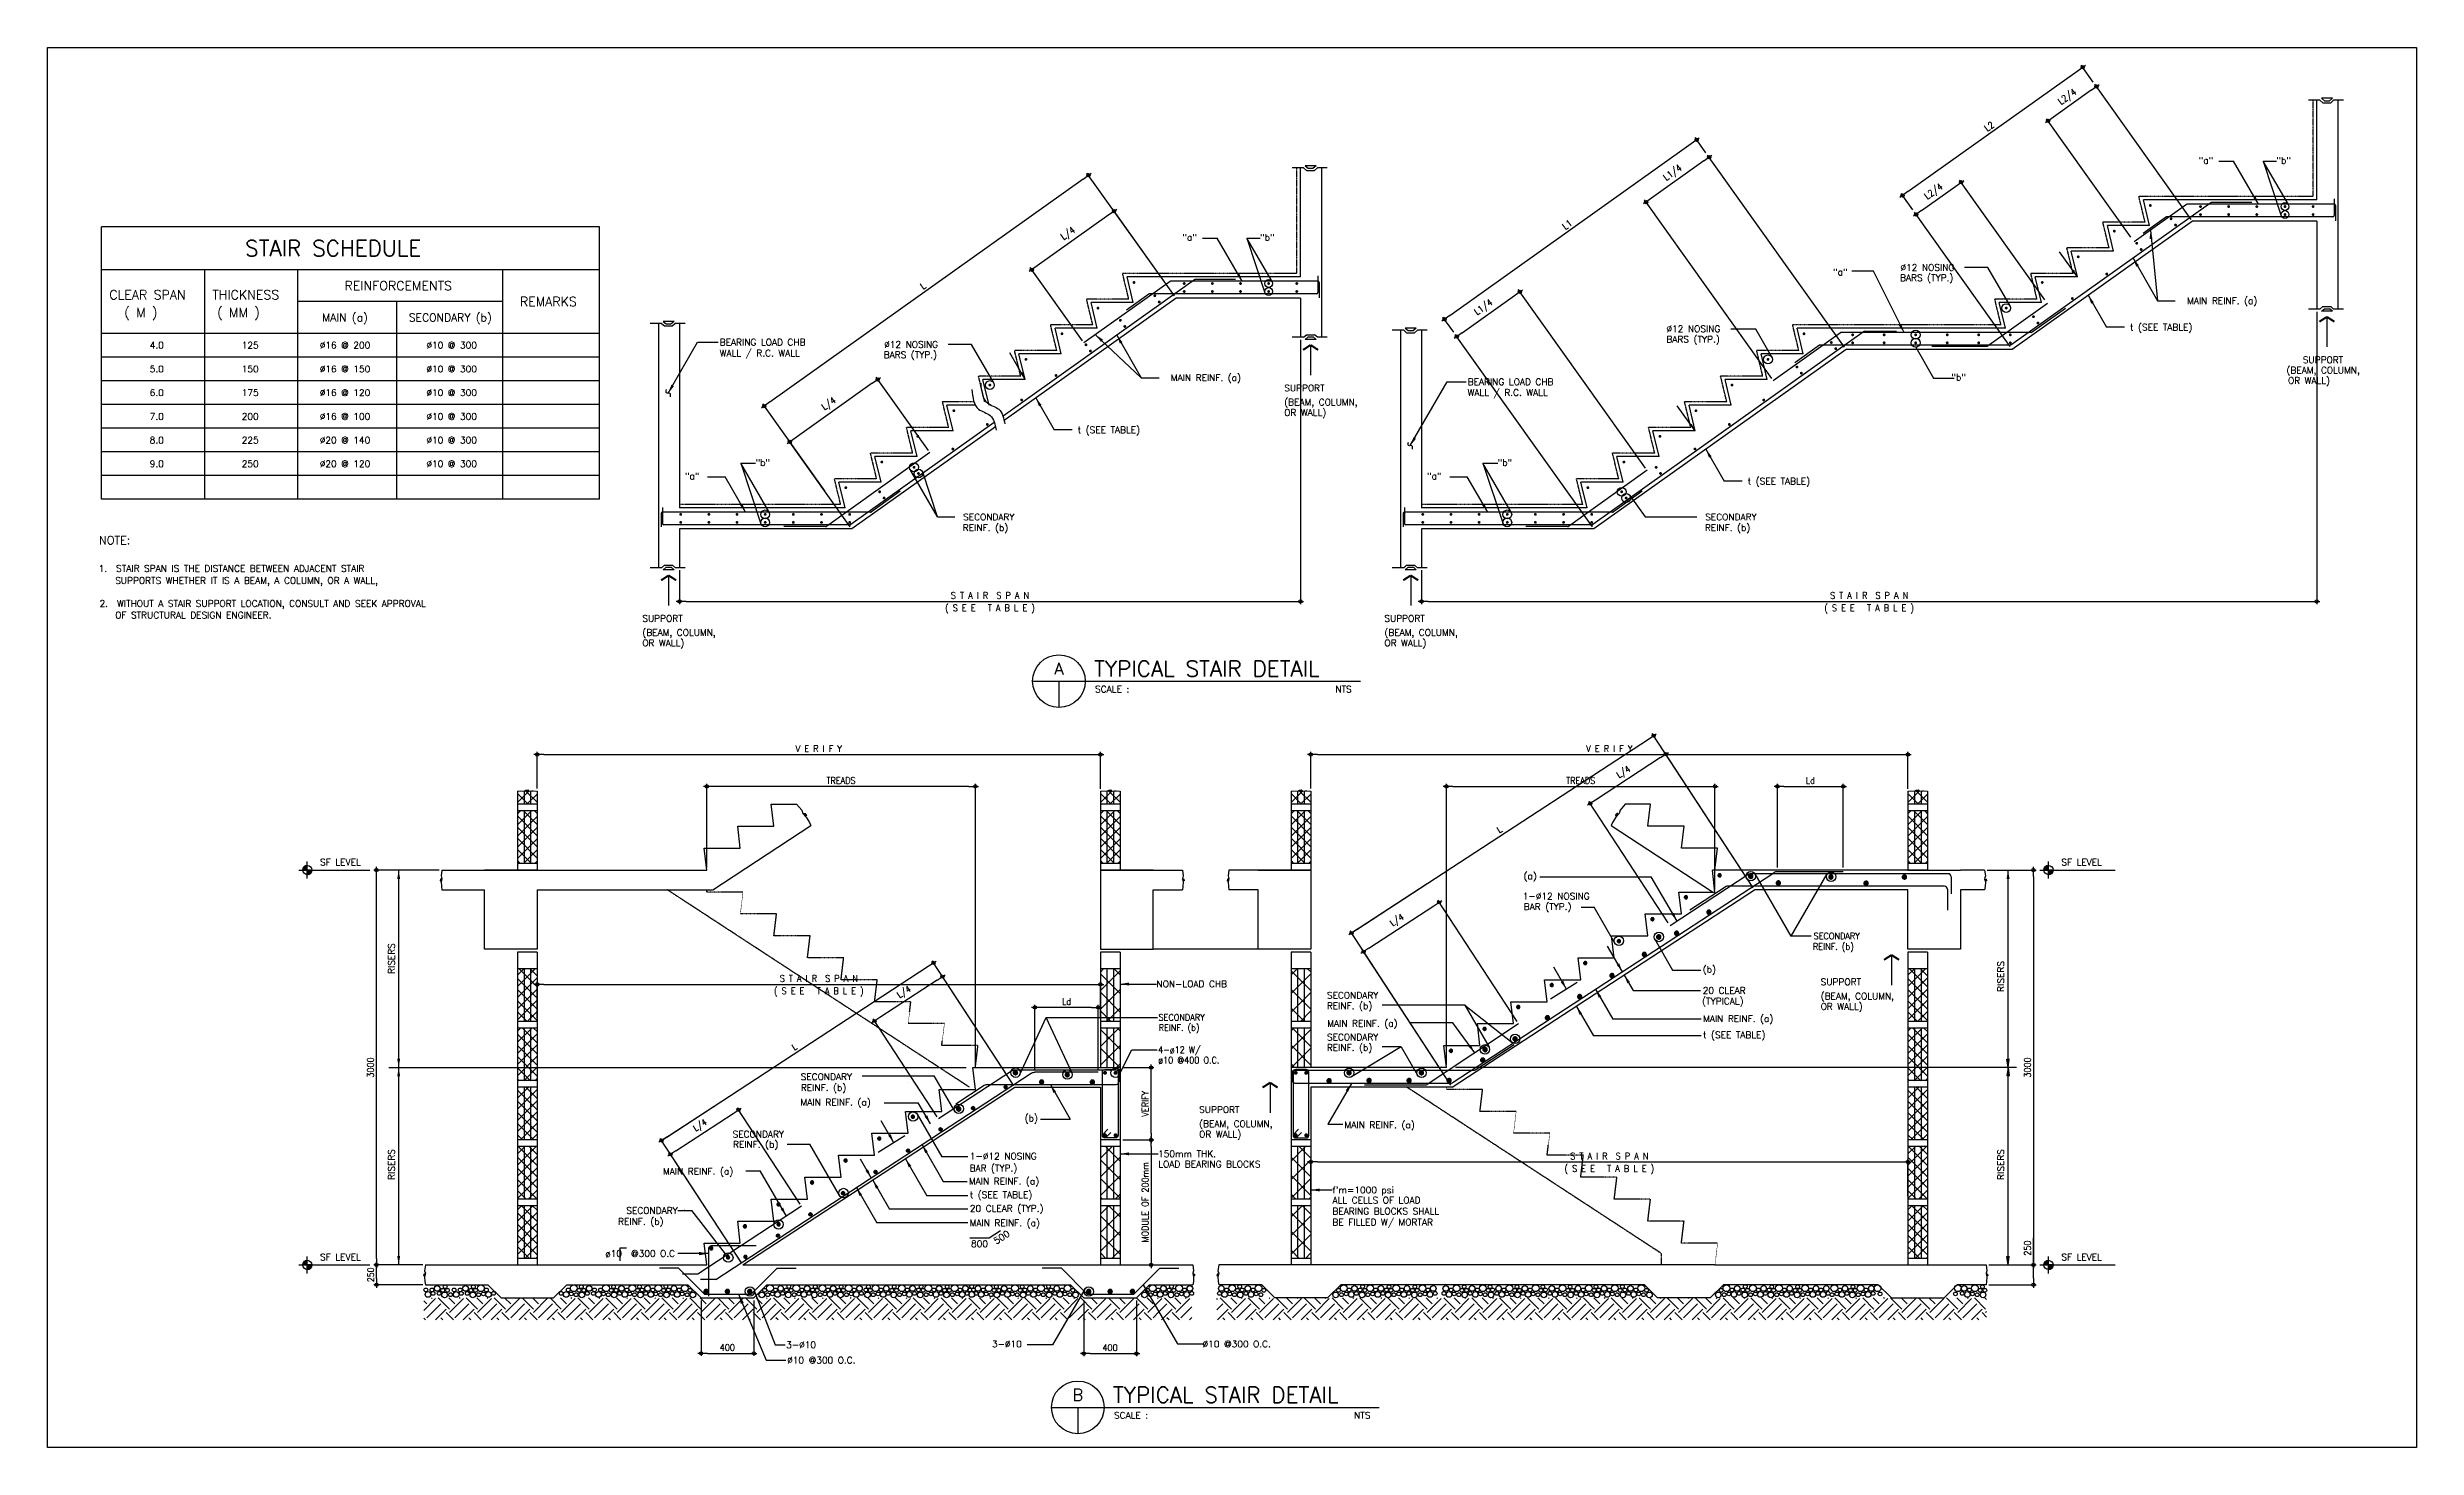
# Model space of a CAD drawing. Header units: millimetres. Extents: x 0 to 89962, y 0 to 53181.
import ezdxf
from ezdxf.enums import TextEntityAlignment as Align

# ---------------------------------------------------------------- set-up
doc = ezdxf.new("R2010")
doc.units = ezdxf.units.MM
doc.linetypes.add('HIDDEN', pattern=[0.375, 0.25, -0.125])
for name, color, linetype in [('1R', 1, 'Continuous'), ('2Y', 2, 'Continuous'), ('3G', 3, 'Continuous'), ('4C', 4, 'Continuous'), ('5B', 5, 'Continuous'), ('7W', 7, 'Continuous'), ('DIM', 8, 'Continuous'), ('SHE', 8, 'Continuous'), ('TC', 4, 'Continuous'), ('TG', 3, 'Continuous'), ('TITLE', 7, 'Continuous'), ('TM', 6, 'Continuous')]:
    doc.layers.add(name, color=color, linetype=linetype)
doc.styles.add('100CL', font='ROMANS.shx')
doc.styles.add('175CL', font='ROMANS.shx', dxfattribs={"height": 0.45})
doc.styles.add('240CL', font='ROMANS.shx')
doc.styles.add('ROMANS', font='romans.shx', dxfattribs={"width": 0.9})
doc.styles.add('ROMANSIM', font='romans.shx')
doc.styles.add('S-TAKEN', font='ROMANS.shx', dxfattribs={"height": 0.25})
doc.dimstyles.new('DIM100', dxfattribs={"dimscale": 100, "dimtxt": 2.5, "dimasz": 2.5, "dimexe": 1, "dimexo": 1, "dimgap": 1, "dimtad": 1, "dimdec": 0, "dimzin": 0, "dimdsep": 46, "dimtxsty": 'ROMANS', "dimblk": 'DIM1', "dimcen": 1, "dimclrd": 8, "dimclre": 8, "dimclrt": 3, "dimadec": 0, "dimazin": 0, "dimtfac": 1, "dimtdec": 0, "dimtofl": 0, "dimtmove": 0, "dimatfit": 3, "dimfxl": 1, "dimtolj": 1, "dimtzin": 0, "dimarcsym": 0})
doc.dimstyles.new('DIM150', dxfattribs={"dimscale": 150, "dimtxt": 2.5, "dimasz": 2.5, "dimexe": 1, "dimexo": 1, "dimgap": 1, "dimtad": 1, "dimdec": 0, "dimzin": 0, "dimdsep": 46, "dimtxsty": 'ROMANS', "dimblk": 'DIM1', "dimcen": 1, "dimclrd": 8, "dimclre": 8, "dimclrt": 3, "dimadec": 0, "dimazin": 0, "dimtfac": 1, "dimtdec": 0, "dimtofl": 0, "dimtmove": 0, "dimatfit": 3, "dimfxl": 1, "dimtolj": 1, "dimtzin": 0, "dimarcsym": 0})

msp = doc.modelspace()

# ---------------------------------------------------------------- texts
at = {"color": 4, "style": '100CL'}
msp.add_text('NOTE:', height=312.5, dxfattribs=at).set_placement((1957.1, 34306.4))
at = {"color": 3, "style": '100CL'}
for s, p in [('1.  STAIR SPAN IS THE DISTANCE BETWEEN ADJACENT STAIR', (1945.2, 33264.8)), ('   SUPPORTS WHETHER IT IS A BEAM, A COLUMN, OR A WALL,', (2016.6, 32806.4)), ('2.  WITHOUT A STAIR SUPPORT LOCATION, CONSULT AND SEEK APPROVAL', (1980.9, 31931.4)), ('   OF STRUCTURAL DESIGN ENGINEER.', (2016.6, 31493.9))]:
    msp.add_text(s, height=250, dxfattribs=at).set_placement(p)
at = {"layer": 'DEFPOINTS', "style": 'ROMANSIM'}
msp.add_text('MAIN REINF. (a)', height=250, dxfattribs=at).set_placement((35018, 8533.8), align=Align.MIDDLE_LEFT)
for s, rotation, p in [('500', 32.735225, (36235.4, 7990.2)), ('800', 0.00001, (35395.1, 7742.7))]:
    msp.add_text(s, height=250, rotation=rotation, dxfattribs=at).set_placement(p, align=Align.MIDDLE_CENTER)
at = {"layer": 'TC', "style": '100CL'}
for s, height, p in [('REINFORCEMENTS', 350.013, (13322.5, 44129.2)), ('MAIN (a)', 300.01, (11299.7, 42920.4)), ('SECONDARY (b)', 300.011, (15298.2, 42920.4))]:
    msp.add_text(s, height=height, dxfattribs=at).set_placement(p, align=Align.MIDDLE_CENTER)
at = {"layer": 'TC', "style": 'ROMANSIM'}
for s, p in [('CLEAR SPAN', (2354.7, 43785.8)), ('  ( M )', (2439.9, 43113.8)), ('THICKNESS ', (6266.9, 43785.8)), ('  ( MM )', (5965.1, 43113.8)), ('REMARKS', (17944.1, 43526.9))]:
    msp.add_text(s, height=350.01, dxfattribs=at).set_placement(p, align=Align.MIDDLE_LEFT)
at = {"layer": 'TG'}
for s, style, p in [('"a"', '100CL', (81688.9, 48888.6)), ('"b"', '100CL', (84641.3, 48888.6)), ('"a"', '100CL', (43098.9, 45965.4)), ('"b"', '100CL', (46051.2, 45965.4)), ('"a"', '100CL', (67806.6, 44646.5)), ('BARS (TYP.)', '100CL', (70346.7, 44430)), ('%%C12 NOSING ', '100CL', (70363.4, 44821.3)), ('%%C12 NOSING ', '100CL', (61477.3, 42493.7)), ('t (SEE TABLE)', '100CL', (79080.7, 42550.5)), ('WALL / R.C. WALL', '100CL', (25529.2, 41571.1)), ('BEARING LOAD CHB', '100CL', (25529.2, 41980.1)), ('BARS (TYP.)', '100CL', (31756.6, 41506.8)), ('%%C12 NOSING ', '100CL', (31773.3, 41898.1)), ('BARS (TYP.)', '100CL', (61477.3, 42093.7)), ('BEARING LOAD CHB', '100CL', (53928.5, 40478.3)), ('"b"', '100CL', (72302.2, 40651)), ('(BEAM, COLUMN,', '100CL', (85021.1, 40921)), ('OR WALL)', '100CL', (85078.8, 40525.4)), ('(BEAM, COLUMN,', '100CL', (46964.9, 39706.6)), ('WALL / R.C. WALL', '100CL', (53928.5, 40069.3)), ('t (SEE TABLE)', '100CL', (39122.9, 38652.8)), ('OR WALL)', '100CL', (46964.9, 39311)), ('"a"', '100CL', (24210.7, 36899.4)), ('"b"', '100CL', (26893.8, 37414.8)), ('"a"', '100CL', (52387.5, 36899.4)), ('"b"', '100CL', (55070.5, 37414.8)), ('t (SEE TABLE)', '100CL', (64564.2, 36704)), ('OR WALL)', '100CL', (22590.5, 30560)), ('(BEAM, COLUMN,', '100CL', (22590.5, 30955.6)), ('OR WALL)', '100CL', (50767.2, 30560)), ('(BEAM, COLUMN,', '100CL', (50767.2, 30955.6)), ('(a)', 'ROMANSIM', (56052.2, 21709.1)), ('1-%%C12 NOSING', 'ROMANSIM', (56023.3, 20947.8)), ('BAR (TYP.)', 'ROMANSIM', (56062.7, 20546)), ('(b)', 'ROMANSIM', (62857.8, 18165.4)), ('SECONDARY ', 'ROMANSIM', (48584.8, 17177.7)), ('(TYPICAL)', 'ROMANSIM', (62830.8, 16956.1)), ('20 CLEAR', 'ROMANSIM', (62856.6, 17361.2)), ('(BEAM, COLUMN,', '100CL', (67332.6, 17149.7)), ('REINF. (b)', 'ROMANSIM', (48584.1, 16779.4)), ('MAIN REINF. (a)', 'ROMANSIM', (48598.5, 16112.7)), ('MAIN REINF. (a)', 'ROMANSIM', (62868.1, 16291.1)), ('OR WALL)', '100CL', (67332.6, 16754.2)), ('SECONDARY ', 'ROMANSIM', (48584.8, 15592)), ('REINF. (b)', 'ROMANSIM', (48584.1, 15193.6)), ('t (SEE TABLE)', 'ROMANSIM', (62868.1, 15675.5)), ('SECONDARY ', 'ROMANSIM', (28604.2, 14087.7)), ('REINF. (b)', 'ROMANSIM', (28611.4, 13672.1)), ('MAIN REINF. (a)', 'ROMANSIM', (28596.8, 13116.6)), ('(b)', 'ROMANSIM', (37106.3, 12511.8)), ('SECONDARY ', 'ROMANSIM', (26017.4, 11901.7)), ('OR WALL)', '100CL', (43734.4, 11904.2)), ('(BEAM, COLUMN,', '100CL', (43734.4, 12299.8)), ('MAIN REINF. (a)', 'ROMANSIM', (49253.7, 12258.9)), ('REINF. (b)', 'ROMANSIM', (26033, 11517.9)), ('1-%%C12 NOSING', 'ROMANSIM', (35027.3, 11068.9)), ('MAIN REINF. (a)', 'ROMANSIM', (23373.6, 10494.5)), ('MAIN REINF. (a)', 'ROMANSIM', (34990, 10119.7)), ('BAR (TYP.)', 'ROMANSIM', (35015.8, 10614.2)), ("f'm=1000 psi", 'ROMANSIM', (48789.8, 9784.8)), ('t (SEE TABLE)', 'ROMANSIM', (35027.3, 9601.4)), ('20 CLEAR (TYP.)', 'ROMANSIM', (35027.3, 9084.6)), ('ALL CELLS OF LOAD', 'ROMANSIM', (48795.8, 9394.9)), ('BEARING BLOCKS SHALL', 'ROMANSIM', (48795.8, 8980.5)), ('REINF. (b)', 'ROMANSIM', (21670.6, 8589.2)), ('BE FILLED W/ MORTAR', 'ROMANSIM', (48795.8, 8559.6)), ('3-%%C10', '100CL', (28051.8, 3903.8)), ('3-%%C10', '100CL', (35863.9, 3935.8)), (' %%C10 @300 O.C.', '100CL', (43690.8, 3935.8)), ('%%C10 @300 O.C.', '100CL', (28090.8, 3319.6))]:
    msp.add_text(s, height=250, dxfattribs=dict(at, style=style)).set_placement(p, align=Align.MIDDLE_LEFT)
for s, style, p in [('MAIN REINF. (a)', '100CL', (83914.3, 43558.4)), ('MAIN REINF. (a)', '100CL', (45324.3, 40635.2)), ('REINF. (b)', '100CL', (36486.3, 34938.4)), ('SECONDARY', '100CL', (36722.5, 35344.7)), ('REINF. (b)', '100CL', (64663, 34938.4)), ('SECONDARY', '100CL', (64899.2, 35344.7)), ('SECONDARY ', 'ROMANSIM', (24103.8, 9003.7)), ('ø10  @300 O.C', 'ROMANSIM', (23833.6, 7369.1))]:
    msp.add_text(s, height=250, dxfattribs=dict(at, style=style)).set_placement(p, align=Align.MIDDLE_RIGHT)
at = {"layer": 'TG', "style": '100CL'}
for s, p in [('4.0', (4152.5, 41866)), ('125', (7702.8, 41866)), ('%%C16 @ 200', (11299.7, 41866)), ('%%C10 @ 300', (15349.6, 41866)), ('5.0', (4152.5, 40966)), ('150', (7702.8, 40966)), ('%%C16 @ 150', (11299.7, 40966)), ('%%C10 @ 300', (15349.6, 40966)), ('6.0', (4152.5, 40066)), ('175', (7702.8, 40066)), ('%%C16 @ 120', (11299.7, 40066)), ('%%C10 @ 300', (15349.6, 40066)), ('7.0', (4152.5, 39165.9)), ('200', (7702.8, 39165.9)), ('%%C16 @ 100', (11299.7, 39165.9)), ('%%C10 @ 300', (15349.6, 39165.9)), ('8.0', (4152.5, 38265.9)), ('225', (7702.8, 38265.9)), ('%%C20 @ 140', (11299.7, 38265.9)), ('%%C10 @ 300', (15349.6, 38265.9)), ('9.0', (4152.5, 37365.9)), ('250', (7702.8, 37365.9)), ('%%C20 @ 120', (11299.7, 37365.9)), ('%%C10 @ 300', (15349.6, 37365.9))]:
    msp.add_text(s, height=250, dxfattribs=at).set_placement(p, align=Align.MIDDLE_CENTER)
at = {"layer": 'TG', "color": 4, "style": '100CL'}
for p in [(85641.5, 41313.3), (46964.9, 40243.1), (22590.5, 31492.1), (50767.2, 31492.1), (67332.6, 17686.3), (43734.4, 12836.3)]:
    msp.add_text('SUPPORT', height=250, dxfattribs=at).set_placement(p, align=Align.MIDDLE_LEFT)
at = {"layer": 'TG'}
for s, style, p in [('SF LEVEL', '100CL', (10355.1, 22109.3)), ('SF LEVEL', '100CL', (76470.6, 22109.3)), ('NON-LOAD CHB', 'ROMANSIM', (42113.4, 17484.5)), ('150mm THK.', 'ROMANSIM', (42177.3, 11034.7)), ('SF LEVEL', '100CL', (10355.1, 7112.2)), ('SF LEVEL', '100CL', (76470.6, 7112.2))]:
    msp.add_text(s, height=250, dxfattribs=dict(at, style=style)).set_placement(p)
at = {"layer": 'TG', "style": 'ROMANSIM'}
for p in [(13064, 18573.1), (74168.6, 17893.1), (13064, 10751.6), (74168.6, 10751.6)]:
    msp.add_text('RISERS', height=250, rotation=90.000002, dxfattribs=at).set_placement(p, align=Align.MIDDLE_CENTER)
at = {"layer": 'TG', "style": 'ROMANSIM', "width": 0.9}
for s, p in [('REINF. (b)', (67038.4, 19029.5)), ('SECONDARY ', (67065.5, 19431.2))]:
    msp.add_text(s, height=250, dxfattribs=at).set_placement(p, align=Align.MIDDLE_LEFT)
at = {"layer": 'TG', "style": '100CL', "width": 0.9}
for s, p in [('SECONDARY ', (42190.9, 16216.2)), ('4-ø12 W/', (42174.7, 14982.9))]:
    msp.add_text(s, height=250, dxfattribs=at).set_placement(p)
for s, p in [('REINF. (b)', (42196.9, 16076.3)), ('ø10 @400 O.C.', (42180.7, 14842.9))]:
    msp.add_text(s, height=250, dxfattribs=at).set_placement(p, align=Align.TOP_LEFT)
at = {"layer": 'TG', "style": 'ROMANSIM'}
msp.add_text('LOAD BEARING BLOCKS', height=250, dxfattribs=at).set_placement((42183.3, 10894.7), align=Align.TOP_LEFT)
at = {"layer": 'TITLE', "color": 6, "style": '240CL'}
for p in [(39745.5, 29284.5), (40461.4, 1704.6)]:
    msp.add_text('TYPICAL STAIR DETAIL ', height=600, dxfattribs=at).set_placement(p)
at = {"layer": 'TITLE', "color": 2, "style": '100CL'}
for p in [(39783.1, 28681.3), (40499.1, 1101.5)]:
    msp.add_text('SCALE :', height=250, dxfattribs=at).set_placement(p)
for p in [(49523.2, 28681.3), (50239.1, 1101.5)]:
    msp.add_text('NTS', height=250, dxfattribs=at).set_placement(p, align=Align.RIGHT)
at = {"layer": 'TM', "style": 'ROMANSIM'}
msp.add_text('STAIR SCHEDULE', height=600.023, dxfattribs=at).set_placement((7509.2, 45253.4))

# ---------------------------------------------------------------- blocks, each defined once
blk = doc.blocks.new('DIM1')
at = {"color": 0}
blk.add_line((-1, 0), (0.5, 0), dxfattribs=at)
at = {"color": 3}
blk.add_circle((0, 0), 0.25, dxfattribs=at)
blk = doc.blocks.new('*D72')
at = {"layer": 'DEFPOINTS', "color": 0, "transparency": 16777216}
for p in [(47577, 42170), (24005, 33419), (47577, 32140)]:
    blk.add_point(p, dxfattribs=at)
at = {"layer": 'DIM', "color": 8, "lineweight": -2, "transparency": 16777216}
for p, q in [((47577, 42070), (47577, 32040)), ((24005, 33319), (24005, 32040)), ((24255, 32140), (47327, 32140))]:
    blk.add_line(p, q, dxfattribs=at)
at = {"layer": 'DIM', "color": 8, "lineweight": -2, "transparency": 16777216, "xscale": 250, "yscale": 250, "zscale": 250, "rotation": 180}
blk.add_blockref('DIM1', (24005, 32140), dxfattribs=at)
at = {"layer": 'DIM', "color": 8, "lineweight": -2, "transparency": 16777216, "xscale": 250, "yscale": 250, "zscale": 250}
blk.add_blockref('DIM1', (47577, 32140), dxfattribs=at)
at = {"layer": 'DIM', "color": 3, "transparency": 16777216, "char_height": 250, "attachment_point": 5, "style": 'ROMANS'}
for s, insert in [('\\A1;S T A I R  S P A N', (35791, 32365)), ('\\A1;( S E E   T A B L E )', (35791, 31849))]:
    blk.add_mtext(s, dxfattribs=dict(at, insert=insert))
blk = doc.blocks.new('*X8')
at = {"color": 0}
for p, q in [((116849, 102265), (116894, 102310)), ((116849, 101602), (117225, 101978)), ((117777, 101647), (117065, 102359)), ((118109, 101978), (117728, 102359)), ((117777, 101426), (118661, 102310)), ((118109, 101094), (118993, 101978)), ((118440, 102310), (118391, 102359)), ((119545, 101647), (118833, 102359)), ((119877, 101978), (119496, 102359)), ((119545, 101426), (120429, 102310)), ((119877, 101094), (120761, 101978)), ((120208, 102310), (120159, 102359)), ((121313, 101647), (120600, 102359)), ((121644, 101978), (121263, 102359)), ((121313, 101426), (122197, 102310)), ((121644, 101094), (122528, 101978)), ((121976, 102310), (121926, 102359)), ((123081, 101647), (122368, 102359)), ((123412, 101978), (123031, 102359)), ((123081, 101426), (123965, 102310)), ((123412, 101094), (124296, 101978)), ((123744, 102310), (123694, 102359)), ((124849, 101647), (124136, 102359)), ((125180, 101978), (124799, 102359)), ((124849, 101426), (125732, 102310)), ((125180, 101094), (126064, 101978)), ((125511, 102310), (125462, 102359)), ((126616, 101647), (125904, 102359)), ((126948, 101978), (126567, 102359)), ((126616, 101426), (127500, 102310)), ((126948, 101094), (127832, 101978)), ((127279, 102310), (127230, 102359)), ((128384, 101647), (127672, 102359)), ((128716, 101978), (128334, 102359)), ((128384, 101426), (129268, 102310)), ((128716, 101094), (129599, 101978)), ((129047, 102310), (128997, 102359)), ((130152, 101647), (129439, 102359)), ((130483, 101978), (130102, 102359)), ((130152, 101426), (131036, 102310)), ((130483, 101094), (131367, 101978)), ((130815, 102310), (130765, 102359)), ((131920, 101647), (131207, 102359)), ((132251, 101978), (131870, 102359)), ((131920, 101426), (132803, 102310)), ((132251, 101094), (133135, 101978)), ((132583, 102310), (132533, 102359)), ((133687, 101647), (132975, 102359)), ((134019, 101978), (133638, 102359)), ((133687, 101426), (134571, 102310)), ((134019, 101094), (134903, 101978)), ((134350, 102310), (134301, 102359)), ((135455, 101647), (134743, 102359)), ((135787, 101978), (135406, 102359)), ((135455, 101426), (136339, 102310)), ((135787, 101094), (136670, 101978)), ((136118, 102310), (136068, 102359)), ((137223, 101647), (136510, 102359)), ((137554, 101978), (137173, 102359)), ((137223, 101426), (138107, 102310)), ((137554, 101094), (138438, 101978)), ((137886, 102310), (137836, 102359)), ((138991, 101647), (138278, 102359)), ((139322, 101978), (138941, 102359)), ((138991, 101426), (139875, 102310)), ((139322, 101094), (140206, 101978)), ((139654, 102310), (139604, 102359)), ((140758, 101647), (140046, 102359)), ((141090, 101978), (140709, 102359)), ((140758, 101426), (141642, 102310)), ((141090, 101094), (141974, 101978)), ((141421, 102310), (141372, 102359)), ((142526, 101647), (141814, 102359)), ((142858, 101978), (142477, 102359)), ((142526, 101426), (143410, 102310)), ((142858, 101094), (143742, 101978)), ((143189, 102310), (143139, 102359)), ((144294, 101647), (143581, 102359)), ((144625, 101978), (144244, 102359)), ((144294, 101426), (145178, 102310)), ((144625, 101094), (145509, 101978)), ((144957, 102310), (144907, 102359)), ((146062, 101647), (145349, 102359)), ((146393, 101978), (146012, 102359)), ((146062, 101426), (146946, 102310)), ((146393, 101094), (147277, 101978)), ((146725, 102310), (146675, 102359)), ((147830, 101647), (147117, 102359)), ((148161, 101978), (147780, 102359)), ((147830, 101426), (148713, 102310)), ((148161, 101094), (149045, 101978)), ((148492, 102310), (148443, 102359)), ((149597, 101647), (148885, 102359)), ((149929, 101978), (149548, 102359)), ((149597, 101426), (150481, 102310)), ((149929, 101094), (150813, 101978)), ((150260, 102310), (150211, 102359)), ((151365, 101647), (150652, 102359)), ((151697, 101978), (151315, 102359)), ((151365, 101426), (152249, 102310)), ((151697, 101094), (152580, 101978)), ((152028, 102310), (151978, 102359)), ((153133, 101647), (152420, 102359)), ((153464, 101978), (153083, 102359)), ((153133, 101426), (154017, 102310)), ((153464, 101094), (154348, 101978)), ((153796, 102310), (153746, 102359)), ((154901, 101647), (154188, 102359)), ((155232, 101978), (154851, 102359)), ((154901, 101426), (155784, 102310)), ((155232, 101094), (156116, 101978)), ((155563, 102310), (155514, 102359)), ((156668, 101647), (155956, 102359)), ((157000, 101978), (156619, 102359)), ((156668, 101426), (157552, 102310)), ((157000, 101094), (157884, 101978)), ((157331, 102310), (157282, 102359)), ((158436, 101647), (157724, 102359)), ((158768, 101978), (158386, 102359)), ((158436, 101426), (159320, 102310)), ((158768, 101094), (159651, 101978)), ((159099, 102310), (159049, 102359)), ((160204, 101647), (159491, 102359)), ((160535, 101978), (160154, 102359)), ((160204, 101426), (161088, 102310)), ((160535, 101094), (161419, 101978)), ((160867, 102310), (160817, 102359)), ((161972, 101647), (161259, 102359)), ((162303, 101978), (161922, 102359)), ((161972, 101426), (162856, 102310)), ((162303, 101094), (163187, 101978)), ((162635, 102310), (162585, 102359)), ((163739, 101647), (163027, 102359)), ((164071, 101978), (163690, 102359)), ((163739, 101426), (164623, 102310)), ((164071, 101094), (164955, 101978)), ((164402, 102310), (164353, 102359)), ((165507, 101647), (164795, 102359)), ((165571, 102245), (165458, 102359)), ((116882, 100973), (117557, 101647)), ((117347, 100973), (117225, 101094)), ((118010, 100973), (117557, 101426)), ((118650, 100973), (119324, 101647)), ((119114, 100973), (118993, 101094)), ((119777, 100973), (119324, 101426)), ((120418, 100973), (121092, 101647)), ((120882, 100973), (120761, 101094)), ((121545, 100973), (121092, 101426)), ((122186, 100973), (122860, 101647)), ((122650, 100973), (122528, 101094)), ((123313, 100973), (122860, 101426)), ((123954, 100973), (124628, 101647)), ((124418, 100973), (124296, 101094)), ((125081, 100973), (124628, 101426)), ((125721, 100973), (126395, 101647)), ((126185, 100973), (126064, 101094)), ((126848, 100973), (126395, 101426)), ((127489, 100973), (128163, 101647)), ((127953, 100973), (127832, 101094)), ((128616, 100973), (128163, 101426)), ((129257, 100973), (129931, 101647)), ((129721, 100973), (129599, 101094)), ((130384, 100973), (129931, 101426)), ((131025, 100973), (131699, 101647)), ((131489, 100973), (131367, 101094)), ((132152, 100973), (131699, 101426)), ((132792, 100973), (133466, 101647)), ((133257, 100973), (133135, 101094)), ((133919, 100973), (133466, 101426)), ((134560, 100973), (135234, 101647)), ((135024, 100973), (134903, 101094)), ((135687, 100973), (135234, 101426)), ((136328, 100973), (137002, 101647)), ((136792, 100973), (136670, 101094)), ((137455, 100973), (137002, 101426)), ((138096, 100973), (138770, 101647)), ((138560, 100973), (138438, 101094)), ((139223, 100973), (138770, 101426)), ((139863, 100973), (140537, 101647)), ((140328, 100973), (140206, 101094)), ((140991, 100973), (140537, 101426)), ((141631, 100973), (142305, 101647)), ((142095, 100973), (141974, 101094)), ((142758, 100973), (142305, 101426)), ((143399, 100973), (144073, 101647)), ((143863, 100973), (143742, 101094)), ((144526, 100973), (144073, 101426)), ((145167, 100973), (145841, 101647)), ((145631, 100973), (145509, 101094)), ((146294, 100973), (145841, 101426)), ((146935, 100973), (147609, 101647)), ((147399, 100973), (147277, 101094)), ((148062, 100973), (147609, 101426)), ((148702, 100973), (149376, 101647)), ((149166, 100973), (149045, 101094)), ((149829, 100973), (149376, 101426)), ((150470, 100973), (151144, 101647)), ((150934, 100973), (150813, 101094)), ((151597, 100973), (151144, 101426)), ((152238, 100973), (152912, 101647)), ((152702, 100973), (152580, 101094)), ((153365, 100973), (152912, 101426)), ((154006, 100973), (154680, 101647)), ((154470, 100973), (154348, 101094)), ((155133, 100973), (154680, 101426)), ((155773, 100973), (156447, 101647)), ((156238, 100973), (156116, 101094)), ((156900, 100973), (156447, 101426)), ((157541, 100973), (158215, 101647)), ((158005, 100973), (157884, 101094)), ((158668, 100973), (158215, 101426)), ((159309, 100973), (159983, 101647)), ((159773, 100973), (159651, 101094)), ((160436, 100973), (159983, 101426)), ((161077, 100973), (161751, 101647)), ((161541, 100973), (161419, 101094)), ((162204, 100973), (161751, 101426)), ((162844, 100973), (163518, 101647)), ((163309, 100973), (163187, 101094)), ((163971, 100973), (163518, 101426)), ((164612, 100973), (165286, 101647)), ((165076, 100973), (164955, 101094)), ((165571, 101140), (165286, 101426)), ((165507, 101426), (165571, 101490))]:
    blk.add_line(p, q, dxfattribs=at)
blk = doc.blocks.new('*D70')
at = {"layer": 'DEFPOINTS', "color": 0, "transparency": 16777216}
for p in [(39984, 26322), (18599, 24935), (39984, 24921)]:
    blk.add_point(p, dxfattribs=at)
at = {"layer": 'DIM', "color": 8, "lineweight": -2, "transparency": 16777216}
for p, q in [((18599, 25035), (18599, 26422)), ((18849, 26322), (39734, 26322)), ((39984, 25021), (39984, 26422))]:
    blk.add_line(p, q, dxfattribs=at)
at = {"layer": 'DIM', "color": 8, "lineweight": -2, "transparency": 16777216, "xscale": 250, "yscale": 250, "zscale": 250, "rotation": 180}
blk.add_blockref('DIM1', (18599, 26322), dxfattribs=at)
at = {"layer": 'DIM', "color": 8, "lineweight": -2, "transparency": 16777216, "xscale": 250, "yscale": 250, "zscale": 250}
blk.add_blockref('DIM1', (39984, 26322), dxfattribs=at)
at = {"layer": 'DIM', "color": 3, "transparency": 16777216, "insert": (29292, 26547), "char_height": 250, "attachment_point": 5, "style": 'ROMANS'}
blk.add_mtext('\\A1;V E R I F Y', dxfattribs=at)
blk = doc.blocks.new('*X9')
at = {"color": 0}
for p, q in [((66653, 101566), (67396, 102310)), ((66844, 101978), (66653, 102169)), ((66844, 101094), (67728, 101978)), ((67175, 102310), (67126, 102359)), ((68280, 101647), (67567, 102359)), ((68611, 101978), (68230, 102359)), ((68280, 101426), (69164, 102310)), ((68611, 101094), (69495, 101978)), ((68943, 102310), (68893, 102359)), ((70048, 101647), (69335, 102359)), ((70379, 101978), (69998, 102359)), ((70048, 101426), (70932, 102310)), ((70379, 101094), (71263, 101978)), ((70711, 102310), (70661, 102359)), ((71816, 101647), (71103, 102359)), ((72147, 101978), (71766, 102359)), ((71816, 101426), (72699, 102310)), ((72147, 101094), (73031, 101978)), ((72478, 102310), (72429, 102359)), ((73583, 101647), (72871, 102359)), ((73915, 101978), (73534, 102359)), ((73583, 101426), (74467, 102310)), ((73915, 101094), (74799, 101978)), ((74246, 102310), (74197, 102359)), ((75351, 101647), (74639, 102359)), ((75683, 101978), (75301, 102359)), ((75351, 101426), (76235, 102310)), ((75683, 101094), (76566, 101978)), ((76014, 102310), (75964, 102359)), ((77119, 101647), (76406, 102359)), ((77450, 101978), (77069, 102359)), ((77119, 101426), (78003, 102310)), ((77450, 101094), (78334, 101978)), ((77782, 102310), (77732, 102359)), ((78887, 101647), (78174, 102359)), ((79218, 101978), (78837, 102359)), ((78887, 101426), (79770, 102310)), ((79218, 101094), (80102, 101978)), ((79550, 102310), (79500, 102359)), ((80654, 101647), (79942, 102359)), ((80986, 101978), (80605, 102359)), ((80654, 101426), (81538, 102310)), ((80986, 101094), (81870, 101978)), ((81317, 102310), (81268, 102359)), ((82422, 101647), (81710, 102359)), ((82754, 101978), (82372, 102359)), ((82422, 101426), (83306, 102310)), ((83085, 102310), (83035, 102359)), ((83376, 101717), (83637, 101978)), ((83648, 102188), (83477, 102359)), ((84190, 101647), (83648, 102188)), ((84521, 101978), (84140, 102359)), ((84190, 101426), (85074, 102310)), ((84853, 102310), (84803, 102359)), ((85274, 102330), (85245, 102359)), ((86621, 102310), (86571, 102359)), ((86662, 102130), (86842, 102310)), ((86904, 101709), (87173, 101978)), ((87725, 101647), (87013, 102359)), ((88057, 101978), (87676, 102359)), ((87725, 101426), (88609, 102310)), ((88057, 101094), (88941, 101978)), ((88388, 102310), (88339, 102359)), ((89493, 101647), (88781, 102359)), ((89825, 101978), (89444, 102359)), ((89493, 101426), (90377, 102310)), ((89825, 101094), (90709, 101978)), ((90156, 102310), (90106, 102359)), ((91261, 101647), (90548, 102359)), ((91592, 101978), (91211, 102359)), ((91261, 101426), (92138, 102302)), ((91924, 102310), (91874, 102359)), ((92138, 102302), (92145, 102310)), ((93029, 101647), (92316, 102359)), ((92380, 101882), (92476, 101978)), ((93360, 101978), (92979, 102359)), ((93029, 101426), (93913, 102310)), ((93360, 101094), (94244, 101978)), ((93692, 102310), (93642, 102359)), ((94797, 101647), (94084, 102359)), ((95128, 101978), (94747, 102359)), ((94797, 101426), (95680, 102310)), ((95128, 101094), (96012, 101978)), ((95459, 102310), (95410, 102359)), ((96564, 101647), (95852, 102359)), ((96896, 101978), (96515, 102359)), ((96564, 101426), (97448, 102310)), ((96896, 101094), (97780, 101978)), ((97227, 102310), (97178, 102359)), ((98332, 101647), (97619, 102359)), ((98663, 101978), (98282, 102359)), ((98332, 101426), (99216, 102310)), ((98663, 101094), (99547, 101978)), ((98995, 102310), (98945, 102359)), ((100100, 101647), (99387, 102359)), ((100431, 101978), (100050, 102359)), ((100100, 101426), (100984, 102310)), ((100431, 101094), (101315, 101978)), ((100763, 102310), (100713, 102359)), ((101868, 101647), (101155, 102359)), ((102199, 101978), (101818, 102359)), ((101868, 101426), (102751, 102310)), ((102199, 101094), (103083, 101978)), ((102530, 102310), (102481, 102359)), ((103635, 101647), (102923, 102359)), ((103967, 101978), (103586, 102359)), ((103635, 101426), (104519, 102310)), ((103967, 101094), (104851, 101978)), ((104298, 102310), (104249, 102359)), ((105403, 101647), (104691, 102359)), ((105735, 101978), (105353, 102359)), ((105403, 101426), (106287, 102310)), ((105735, 101094), (106618, 101978)), ((106066, 102310), (106016, 102359)), ((107171, 101647), (106458, 102359)), ((107502, 101978), (107121, 102359)), ((107171, 101426), (108055, 102310)), ((107502, 101094), (108386, 101978)), ((107834, 102310), (107784, 102359)), ((108939, 101647), (108226, 102359)), ((109270, 101978), (108889, 102359)), ((108939, 101426), (109823, 102310)), ((109270, 101094), (110154, 101978)), ((109602, 102310), (109552, 102359)), ((110706, 101647), (109994, 102359)), ((111038, 101978), (110657, 102359)), ((110706, 101426), (111590, 102310)), ((111038, 101094), (111922, 101978)), ((111369, 102310), (111320, 102359)), ((112474, 101647), (111762, 102359)), ((112806, 101978), (112425, 102359)), ((112936, 101888), (113358, 102310)), ((113137, 102310), (113087, 102359)), ((113179, 101467), (113690, 101978)), ((114242, 101647), (113529, 102359)), ((114573, 101978), (114192, 102359)), ((114242, 101426), (115126, 102310)), ((114905, 102310), (114855, 102359)), ((66750, 100967), (66653, 101064)), ((67379, 100967), (68059, 101647)), ((67855, 100967), (67728, 101094)), ((68518, 100967), (68059, 101426)), ((69147, 100967), (69827, 101647)), ((69623, 100967), (69495, 101094)), ((70285, 100967), (69827, 101426)), ((70915, 100967), (71595, 101647)), ((71390, 100967), (71263, 101094)), ((72053, 100967), (71595, 101426)), ((72683, 100967), (73362, 101647)), ((73158, 100967), (73031, 101094)), ((73821, 100967), (73362, 101426)), ((74451, 100967), (75130, 101647)), ((74926, 100967), (74799, 101094)), ((75589, 100967), (75130, 101426)), ((76218, 100967), (76898, 101647)), ((76694, 100967), (76566, 101094)), ((77356, 100967), (76898, 101426)), ((77986, 100967), (78666, 101647)), ((78461, 100967), (78334, 101094)), ((79124, 100967), (78666, 101426)), ((79754, 100967), (80433, 101647)), ((80229, 100967), (80102, 101094)), ((80892, 100967), (80433, 101426)), ((81522, 100967), (82201, 101647)), ((81997, 100967), (81870, 101094)), ((82660, 100967), (82201, 101426)), ((82754, 101094), (83376, 101717)), ((83289, 100967), (83969, 101647)), ((83765, 100967), (83637, 101094)), ((84116, 101279), (83969, 101426)), ((87147, 101289), (87504, 101647)), ((87963, 100967), (87504, 101426)), ((88593, 100967), (89272, 101647)), ((89068, 100967), (88941, 101094)), ((89731, 100967), (89272, 101426)), ((90360, 100967), (91040, 101647)), ((90836, 100967), (90709, 101094)), ((91499, 100967), (91040, 101426)), ((91592, 101094), (92380, 101882)), ((92128, 100967), (92623, 101462)), ((92603, 100967), (92476, 101094)), ((92623, 101462), (92808, 101647)), ((93266, 100967), (92808, 101426)), ((93896, 100967), (94576, 101647)), ((94371, 100967), (94244, 101094)), ((95034, 100967), (94576, 101426)), ((95664, 100967), (96343, 101647)), ((96139, 100967), (96012, 101094)), ((96802, 100967), (96343, 101426)), ((97431, 100967), (98111, 101647)), ((97907, 100967), (97780, 101094)), ((98570, 100967), (98111, 101426)), ((99199, 100967), (99879, 101647)), ((99675, 100967), (99547, 101094)), ((100337, 100967), (99879, 101426)), ((100967, 100967), (101647, 101647)), ((101442, 100967), (101315, 101094)), ((102105, 100967), (101647, 101426)), ((102735, 100967), (103414, 101647)), ((103210, 100967), (103083, 101094)), ((103873, 100967), (103414, 101426)), ((104503, 100967), (105182, 101647)), ((104978, 100967), (104851, 101094)), ((105641, 100967), (105182, 101426)), ((106270, 100967), (106950, 101647)), ((106746, 100967), (106618, 101094)), ((107376, 100999), (106950, 101426)), ((107409, 100967), (107376, 100999)), ((108038, 100967), (108718, 101647)), ((108513, 100967), (108386, 101094)), ((109176, 100967), (108718, 101426)), ((109806, 100967), (110485, 101647)), ((110281, 100967), (110154, 101094)), ((110944, 100967), (110485, 101426)), ((111574, 100967), (112253, 101647)), ((112049, 100967), (111922, 101094)), ((112712, 100967), (112253, 101426)), ((112474, 101426), (112936, 101888)), ((112806, 101094), (113179, 101467)), ((113341, 100967), (113421, 101047)), ((113421, 101047), (114021, 101647)), ((113817, 100967), (113690, 101094)), ((114480, 100967), (114021, 101426)), ((114573, 101094), (115265, 101786)), ((115109, 100967), (115265, 101123))]:
    blk.add_line(p, q, dxfattribs=at)
blk = doc.blocks.new('*D71')
at = {"layer": 'DEFPOINTS', "color": 0, "transparency": 16777216}
for p in [(12496, 21935), (14982, 21935), (14351, 6938)]:
    blk.add_point(p, dxfattribs=at)
at = {"layer": 'DIM', "color": 8, "lineweight": -2, "transparency": 16777216}
for p, q in [((14882, 21935), (12396, 21935)), ((12496, 7188), (12496, 21685)), ((14251, 6938), (12396, 6938))]:
    blk.add_line(p, q, dxfattribs=at)
at = {"layer": 'DIM', "color": 8, "lineweight": -2, "transparency": 16777216, "xscale": 250, "yscale": 250, "zscale": 250}
for p, rotation in [((12496, 21935), 90), ((12496, 6938), 270)]:
    blk.add_blockref('DIM1', p, dxfattribs=dict(at, rotation=rotation))
at = {"layer": 'DIM', "color": 3, "transparency": 16777216, "insert": (12271, 14437), "char_height": 250, "attachment_point": 5, "rotation": 90, "style": 'ROMANS'}
blk.add_mtext('\\A1;3000', dxfattribs=at)
blk = doc.blocks.new('ELEV')
at = {"layer": 'DIM'}
for p, q in [((-3.25, 0), (3.25, 0)), ((-1.75, 0.06), (-0.06, 1.75)), ((-1.75, 0.01), (-0.01, 1.75)), ((-1.75, 0.12), (-0.12, 1.75)), ((-1.75, 0.06), (-0.06, 1.75)), ((-1.75, 0), (0, 0)), ((-1.74, 0.23), (-0.23, 1.74)), ((-1.74, 0.17), (-0.17, 1.74)), ((-1.73, 0.29), (-0.29, 1.73)), ((-1.72, 0.35), (-0.35, 1.72)), ((-1.71, 0), (0, 1.71)), ((-1.7, 0.41), (-0.41, 1.7)), ((-1.68, 0.48), (-0.48, 1.68)), ((-1.67, 0), (0, 1.67)), ((-1.66, 0.55), (-0.55, 1.66)), ((-1.63, 0.62), (-0.62, 1.63)), ((-1.62, 0), (0, 1.62)), ((-1.6, 0.71), (-0.71, 1.6)), ((-1.57, 0), (0, 1.57)), ((-1.55, 0.8), (-0.8, 1.55)), ((-1.52, 0), (0, 1.52)), ((-1.49, 0.92), (-0.92, 1.49)), ((-1.47, 0), (0, 1.47)), ((-1.42, 0), (0, 1.42)), ((-1.38, 1.08), (-1.08, 1.38)), ((-1.37, 0), (0, 1.37)), ((-1.32, 0), (0, 1.32)), ((-1.32, 0), (0, 1.32)), ((-1.27, 0), (0, 1.27)), ((-1.22, 0), (0, 1.22)), ((-1.17, 0), (0, 1.17)), ((-1.12, 0), (0, 1.12)), ((-1.07, 0), (0, 1.07)), ((-1.02, 0), (0, 1.02)), ((-0.97, 0), (0, 0.97)), ((-0.92, 0), (0, 0.92)), ((-0.87, 0), (0, 0.87)), ((-0.82, 0), (0, 0.82)), ((-0.77, 0), (0, 0.77)), ((-0.72, 0), (0, 0.72)), ((-0.68, 0), (0, 0.68)), ((-0.63, 0), (0, 0.63)), ((-0.58, 0), (0, 0.58)), ((-0.53, 0), (0, 0.53)), ((-0.48, 0), (0, 0.48)), ((-0.43, 0), (0, 0.43)), ((-0.38, 0), (0, 0.38)), ((-0.33, 0), (0, 0.33)), ((-0.28, 0), (0, 0.28)), ((-0.23, 0), (0, 0.23)), ((-0.18, 0), (0, 0.18)), ((-0.13, 0), (0, 0.13)), ((-0.08, 0), (0, 0.08)), ((-0.03, 0), (0, 0.03)), ((0, -3.25), (0, 3.25)), ((0, 0), (0, -1.75)), ((0.03, 0), (0, -0.03)), ((0.08, 0), (0, -0.08)), ((0.13, 0), (0, -0.13)), ((0.38, 0), (0, -0.38)), ((0.33, 0), (0, -0.33)), ((0.28, 0), (0, -0.28)), ((0.23, 0), (0, -0.23)), ((0.18, 0), (0, -0.18)), ((0.43, 0), (0, -0.43)), ((0.48, 0), (0, -0.48)), ((0.53, 0), (0, -0.53)), ((0.58, 0), (0, -0.58)), ((0.63, 0), (0, -0.63)), ((0.68, 0), (0, -0.68)), ((0.72, 0), (0, -0.72)), ((0.77, 0), (0, -0.77)), ((1.32, 0), (0, -1.32)), ((1.37, 0), (0, -1.37)), ((1.42, 0), (0, -1.42)), ((1.47, 0), (0, -1.47)), ((1.52, 0), (0, -1.52)), ((1.57, 0), (0, -1.57)), ((1.62, 0), (0, -1.62)), ((1.67, 0), (0, -1.67)), ((1.71, 0), (0, -1.71)), ((1.32, 0), (0, -1.32)), ((1.27, 0), (0, -1.27)), ((1.22, 0), (0, -1.22)), ((1.17, 0), (0, -1.17)), ((1.12, 0), (0, -1.12)), ((1.07, 0), (0, -1.07)), ((1.02, 0), (0, -1.02)), ((0.97, 0), (0, -0.97)), ((0.92, 0), (0, -0.92)), ((0.87, 0), (0, -0.87)), ((0.82, 0), (0, -0.82)), ((0, 0), (0, -1.75)), ((1.75, 0), (0, 0)), ((1.75, -0.01), (0.01, -1.75)), ((1.75, -0.06), (0.06, -1.75)), ((1.75, -0.06), (0.06, -1.75)), ((1.75, -0.12), (0.12, -1.75)), ((1.74, -0.17), (0.17, -1.74)), ((1.74, -0.23), (0.23, -1.74)), ((1.73, -0.29), (0.29, -1.73)), ((1.72, -0.35), (0.35, -1.72)), ((1.7, -0.41), (0.41, -1.7)), ((1.68, -0.48), (0.48, -1.68)), ((1.66, -0.55), (0.55, -1.66)), ((1.63, -0.62), (0.62, -1.63)), ((1.6, -0.71), (0.71, -1.6)), ((1.55, -0.8), (0.8, -1.55)), ((1.49, -0.92), (0.92, -1.49)), ((1.38, -1.08), (1.08, -1.38))]:
    blk.add_line(p, q, dxfattribs=at)
blk.add_circle((0, 0), 1.75, dxfattribs=at)
for start, end in [(90, 180), (270, 360)]:
    blk.add_arc((0, 0), 1.75, start, end, dxfattribs=at)
blk = doc.blocks.new('*X7')
at = {"color": 0}
for p, q in [((72576, 122074), (73695, 123192)), ((72576, 122781), (72988, 123192)), ((73826, 122042), (72676, 123192)), ((73826, 122750), (73383, 123192)), ((72576, 121367), (73826, 122617)), ((73826, 121335), (72576, 122585)), ((72576, 120659), (73826, 121909)), ((73826, 120628), (72576, 121878)), ((72576, 119952), (73826, 121202)), ((73826, 119921), (72576, 121171)), ((73181, 119859), (72576, 120464)), ((73190, 119859), (73826, 120495)), ((72576, 118538), (73481, 119442)), ((72576, 119245), (72773, 119442)), ((72576, 117831), (73826, 119081)), ((73826, 117800), (72576, 119050)), ((73826, 118507), (72891, 119442)), ((73826, 119214), (73598, 119442)), ((72576, 117124), (73826, 118374)), ((73826, 117093), (72576, 118343)), ((72576, 116417), (73826, 117667)), ((73826, 116386), (72576, 117636)), ((73395, 116109), (72576, 116928)), ((72688, 116109), (72576, 116221)), ((72576, 115003), (73266, 115692)), ((72576, 114295), (73826, 115545)), ((73826, 114264), (72576, 115514)), ((72976, 116109), (73826, 116960)), ((73826, 114971), (73105, 115692)), ((73683, 116109), (73826, 116253)), ((73826, 115678), (73812, 115692)), ((72576, 113588), (73826, 114838)), ((73826, 113557), (72576, 114807)), ((72576, 112881), (73826, 114131)), ((73826, 112850), (72576, 114100)), ((73610, 112359), (72576, 113393)), ((72903, 112359), (72576, 112686)), ((72761, 112359), (73826, 113424)), ((73468, 112359), (73826, 112717)), ((72576, 111467), (73052, 111942)), ((72576, 110760), (73759, 111942)), ((72576, 110053), (73826, 111303)), ((73826, 110022), (72576, 111272)), ((73826, 110729), (72612, 111942)), ((73826, 111436), (73319, 111942)), ((72576, 109346), (73826, 110596)), ((73826, 109315), (72576, 110565)), ((72576, 108639), (73826, 109889)), ((73824, 108609), (72576, 109857)), ((73117, 108609), (72576, 109150)), ((72576, 107931), (72837, 108192)), ((72576, 107224), (73544, 108192)), ((73826, 107193), (72827, 108192)), ((73254, 108609), (73826, 109181)), ((73826, 107900), (73534, 108192)), ((72576, 106517), (73826, 107767)), ((73826, 106486), (72576, 107736)), ((72576, 105810), (73826, 107060)), ((73826, 105779), (72576, 107029)), ((72576, 105103), (73826, 106353)), ((73826, 105072), (72576, 106322)), ((73332, 104859), (72576, 105615)), ((73039, 104859), (73826, 105646)), ((72625, 104859), (72576, 104908)), ((73746, 104859), (73826, 104939))]:
    blk.add_line(p, q, dxfattribs=at)
blk = doc.blocks.new('*D65')
at = {"layer": 'DEFPOINTS', "color": 0, "transparency": 16777216}
for p in [(24819, 5689), (26819, 5689), (26819, 3581)]:
    blk.add_point(p, dxfattribs=at)
at = {"layer": 'DIM', "color": 8, "lineweight": -2, "transparency": 16777216}
for p, q in [((24819, 5589), (24819, 3481)), ((26819, 5589), (26819, 3481)), ((25069, 3581), (26569, 3581))]:
    blk.add_line(p, q, dxfattribs=at)
at = {"layer": 'DIM', "color": 8, "lineweight": -2, "transparency": 16777216, "xscale": 250, "yscale": 250, "zscale": 250, "rotation": 180}
blk.add_blockref('DIM1', (24819, 3581), dxfattribs=at)
at = {"layer": 'DIM', "color": 8, "lineweight": -2, "transparency": 16777216, "xscale": 250, "yscale": 250, "zscale": 250}
blk.add_blockref('DIM1', (26819, 3581), dxfattribs=at)
at = {"layer": 'DIM', "color": 3, "transparency": 16777216, "insert": (25819, 3806), "char_height": 250, "attachment_point": 5, "style": 'ROMANS'}
blk.add_mtext('\\A1;400', dxfattribs=at)
blk = doc.blocks.new('*X10')
at = {"color": 0}
for p, q in [((84521, 101094), (85405, 101978)), ((85958, 101647), (85274, 102330)), ((86289, 101978), (85908, 102359)), ((85958, 101426), (86662, 102130)), ((84428, 100967), (84116, 101279)), ((85057, 100967), (85737, 101647)), ((85532, 100967), (85405, 101094)), ((86195, 100967), (85737, 101426)), ((86289, 101094), (86904, 101709)), ((86825, 100967), (87147, 101289)), ((87300, 100967), (87173, 101094))]:
    blk.add_line(p, q, dxfattribs=at)
blk = doc.blocks.new('*X5')
at = {"color": 0}
for p, q in [((826448, 5090038), (826605, 5090038)), ((826448, 5090034), (826606, 5090034)), ((826448, 5090031), (826606, 5090031)), ((826448, 5090028), (826605, 5090028)), ((826449, 5090044), (826604, 5090044)), ((826449, 5090041), (826605, 5090041)), ((826449, 5090025), (826605, 5090025)), ((826449, 5090022), (826604, 5090022)), ((826450, 5090050), (826603, 5090050)), ((826450, 5090019), (826450, 5090048)), ((826450, 5090047), (826604, 5090047)), ((826450, 5090019), (826604, 5090019)), ((826451, 5090053), (826603, 5090053)), ((826451, 5090016), (826603, 5090016)), ((826451, 5090012), (826603, 5090012)), ((826452, 5090059), (826602, 5090059)), ((826452, 5090056), (826602, 5090056)), ((826452, 5090009), (826602, 5090009)), ((826452, 5090006), (826601, 5090006)), ((826453, 5090062), (826600, 5090062)), ((826454, 5090003), (826600, 5090003)), ((826455, 5090066), (826598, 5090066)), ((826456, 5090000), (826598, 5090000)), ((826457, 5090069), (826597, 5090069)), ((826458, 5089997), (826596, 5089997)), ((826459, 5090072), (826595, 5090072)), ((826459, 5089994), (826594, 5089994)), ((826461, 5090075), (826593, 5090075)), ((826461, 5089991), (826592, 5089991)), ((826462, 5090078), (826591, 5090078)), ((826462, 5089988), (826462, 5090078)), ((826463, 5089988), (826591, 5089988)), ((826464, 5090081), (826589, 5090081)), ((826465, 5089984), (826589, 5089984)), ((826466, 5090084), (826587, 5090084)), ((826467, 5089981), (826586, 5089981)), ((826470, 5090088), (826584, 5090088)), ((826471, 5089978), (826583, 5089978)), ((826474, 5090091), (826580, 5090091)), ((826475, 5089975), (826475, 5090092)), ((826475, 5089975), (826579, 5089975)), ((826477, 5090094), (826576, 5090094)), ((826478, 5089972), (826575, 5089972)), ((826481, 5090097), (826573, 5090097)), ((826482, 5089969), (826572, 5089969)), ((826485, 5090100), (826569, 5090100)), ((826486, 5089966), (826568, 5089966)), ((826488, 5089964), (826488, 5090102)), ((826490, 5090103), (826563, 5090103)), ((826493, 5089962), (826561, 5089962)), ((826499, 5090106), (826555, 5090106)), ((826500, 5089960), (826500, 5090107)), ((826501, 5089959), (826552, 5089959)), ((826507, 5090109), (826546, 5090109)), ((826510, 5089956), (826544, 5089956)), ((826513, 5089955), (826513, 5090111)), ((826525, 5089955), (826525, 5090111)), ((826538, 5089955), (826538, 5090111)), ((826550, 5089958), (826550, 5090108)), ((826562, 5089963), (826562, 5090103)), ((826575, 5089972), (826575, 5090095)), ((826587, 5089982), (826587, 5090084)), ((826600, 5090004), (826600, 5090063))]:
    blk.add_line(p, q, dxfattribs=at)
blk = doc.blocks.new('DOT')
at = {"color": 2, "linetype": 'Continuous'}
blk.add_polyline3d([(79.375159, 0, 0), (74.588251, 27.147903, 0), (60.804899, 51.021369, 0), (39.687579, 68.740904, 0), (13.783352, 78.169272, 0), (-13.783352, 78.169272, 0), (-39.687579, 68.740904, 0), (-60.804899, 51.021369, 0), (-74.588251, 27.147903, 0), (-79.375159, 0, 0), (-74.588251, -27.147903, 0), (-60.804899, -51.021369, 0), (-39.687579, -68.740904, 0), (-13.783352, -78.169272, 0), (13.783352, -78.169272, 0), (39.687579, -68.740904, 0), (60.804899, -51.021369, 0), (74.588251, -27.147903, 0)], close=True, dxfattribs=at)
at = {"layer": '3G', "xscale": -1}
blk.add_blockref('*X5', (826526.825013, -5090033.242155), dxfattribs=at)
blk = doc.blocks.new('*D66')
at = {"layer": 'DEFPOINTS', "color": 0, "transparency": 16777216}
for p in [(39351, 5689), (41351, 5689), (41351, 3572)]:
    blk.add_point(p, dxfattribs=at)
at = {"layer": 'DIM', "color": 8, "lineweight": -2, "transparency": 16777216}
for p, q in [((39351, 5589), (39351, 3472)), ((41351, 5589), (41351, 3472)), ((39601, 3572), (41101, 3572))]:
    blk.add_line(p, q, dxfattribs=at)
at = {"layer": 'DIM', "color": 8, "lineweight": -2, "transparency": 16777216, "xscale": 250, "yscale": 250, "zscale": 250, "rotation": 180}
blk.add_blockref('DIM1', (39351, 3572), dxfattribs=at)
at = {"layer": 'DIM', "color": 8, "lineweight": -2, "transparency": 16777216, "xscale": 250, "yscale": 250, "zscale": 250}
blk.add_blockref('DIM1', (41351, 3572), dxfattribs=at)
at = {"layer": 'DIM', "color": 3, "transparency": 16777216, "insert": (40351, 3797), "char_height": 250, "attachment_point": 5, "style": 'ROMANS'}
blk.add_mtext('\\A1;400', dxfattribs=at)
blk = doc.blocks.new('*D67')
at = {"layer": 'DEFPOINTS', "color": 0, "transparency": 16777216}
for p in [(25037, 25110), (25037, 21935), (35235, 14437)]:
    blk.add_point(p, dxfattribs=at)
at = {"layer": 'DIM', "color": 8, "lineweight": -2, "transparency": 16777216}
for p, q in [((25037, 22035), (25037, 25210)), ((35235, 14537), (35235, 25210)), ((34985, 25110), (25287, 25110))]:
    blk.add_line(p, q, dxfattribs=at)
at = {"layer": 'DIM', "color": 8, "lineweight": -2, "transparency": 16777216, "xscale": 250, "yscale": 250, "zscale": 250, "rotation": 180}
blk.add_blockref('DIM1', (25037, 25110), dxfattribs=at)
at = {"layer": 'DIM', "color": 8, "lineweight": -2, "transparency": 16777216, "xscale": 250, "yscale": 250, "zscale": 250}
blk.add_blockref('DIM1', (35235, 25110), dxfattribs=at)
at = {"layer": 'DIM', "color": 3, "transparency": 16777216, "insert": (30136, 25335), "char_height": 250, "attachment_point": 5, "style": 'ROMANS'}
blk.add_mtext('\\A1;TREADS', dxfattribs=at)
blk = doc.blocks.new('*D68')
at = {"layer": 'DEFPOINTS', "color": 0, "transparency": 16777216}
for p in [(39984, 17594), (18599, 16206), (39984, 16193)]:
    blk.add_point(p, dxfattribs=at)
at = {"layer": 'DIM', "color": 8, "lineweight": -2, "transparency": 16777216}
for p, q in [((18599, 16306), (18599, 17694)), ((18849, 17594), (39734, 17594)), ((39984, 16293), (39984, 17694))]:
    blk.add_line(p, q, dxfattribs=at)
at = {"layer": 'DIM', "color": 8, "lineweight": -2, "transparency": 16777216, "xscale": 250, "yscale": 250, "zscale": 250, "rotation": 180}
blk.add_blockref('DIM1', (18599, 17594), dxfattribs=at)
at = {"layer": 'DIM', "color": 8, "lineweight": -2, "transparency": 16777216, "xscale": 250, "yscale": 250, "zscale": 250}
blk.add_blockref('DIM1', (39984, 17594), dxfattribs=at)
at = {"layer": 'DIM', "color": 3, "transparency": 16777216, "char_height": 250, "attachment_point": 5, "style": 'ROMANS'}
for s, insert in [('\\A1;( S E E   T A B L E )', (29292, 17303)), ('\\A1;S T A I R  S P A N', (29292, 17819))]:
    blk.add_mtext(s, dxfattribs=dict(at, insert=insert))
blk = doc.blocks.new('*X6')
at = {"color": 0}
for p, q in [((160583, 134420), (160606, 134443)), ((160583, 133713), (161306, 134436)), ((161254, 133609), (160583, 134280)), ((161833, 133737), (161144, 134426)), ((161186, 133609), (161833, 134256)), ((160583, 132299), (161477, 133192)), ((160583, 133006), (160770, 133192)), ((161833, 131616), (160583, 132866)), ((160583, 131592), (161833, 132842)), ((161833, 130909), (160583, 132159)), ((160583, 130885), (161833, 132135)), ((161833, 132323), (160964, 133192)), ((161833, 133030), (161671, 133192)), ((161833, 130202), (160583, 131452)), ((160583, 130178), (161833, 131428)), ((161469, 129859), (160583, 130745)), ((160972, 129859), (161833, 130720)), ((160762, 129859), (160583, 130038)), ((161679, 129859), (161833, 130013))]:
    blk.add_line(p, q, dxfattribs=at)
blk = doc.blocks.new('*D69')
at = {"layer": 'DEFPOINTS', "color": 0, "transparency": 16777216}
for p in [(37497, 16720), (37497, 14257), (39902, 14257)]:
    blk.add_point(p, dxfattribs=at)
at = {"layer": 'DIM', "color": 8, "lineweight": -2, "transparency": 16777216}
for p, q in [((37497, 14357), (37497, 16820)), ((39652, 16720), (37747, 16720)), ((39902, 14357), (39902, 16820))]:
    blk.add_line(p, q, dxfattribs=at)
at = {"layer": 'DIM', "color": 8, "lineweight": -2, "transparency": 16777216, "xscale": 250, "yscale": 250, "zscale": 250, "rotation": 180}
blk.add_blockref('DIM1', (37497, 16720), dxfattribs=at)
at = {"layer": 'DIM', "color": 8, "lineweight": -2, "transparency": 16777216, "xscale": 250, "yscale": 250, "zscale": 250}
blk.add_blockref('DIM1', (39902, 16720), dxfattribs=at)
at = {"layer": 'DIM', "color": 3, "transparency": 16777216, "insert": (38699, 16945), "char_height": 250, "attachment_point": 5, "style": 'ROMANS'}
blk.add_mtext('\\A1;Ld', dxfattribs=at)
blk = doc.blocks.new('*D62')
at = {"layer": 'DEFPOINTS', "color": 0, "transparency": 16777216}
for p in [(37375, 44737), (42856, 43659), (39357, 41955)]:
    blk.add_point(p, dxfattribs=at)
at = {"layer": 'DIM', "color": 8, "lineweight": -2, "transparency": 16777216}
for p, q in [((40298, 46819), (37579, 44882)), ((42798, 43741), (40443, 47046)), ((39299, 42036), (37317, 44818))]:
    blk.add_line(p, q, dxfattribs=at)
at = {"layer": 'DIM', "color": 8, "lineweight": -2, "transparency": 16777216, "xscale": 250, "yscale": 250, "zscale": 250}
for p, rotation in [((40501, 46964), 35.46762023503811), ((37375, 44737), 215.4676202350382)]:
    blk.add_blockref('DIM1', p, dxfattribs=dict(at, rotation=rotation))
at = {"layer": 'DIM', "color": 3, "transparency": 16777216, "insert": (38770, 46087), "char_height": 250, "attachment_point": 5, "rotation": 35.46762, "style": 'ROMANS'}
blk.add_mtext('\\A1;L/4', dxfattribs=at)
blk = doc.blocks.new('*D63')
at = {"layer": 'DEFPOINTS', "color": 0, "transparency": 16777216}
for p in [(42856, 43659), (27222, 39556), (29576, 36251)]:
    blk.add_point(p, dxfattribs=at)
at = {"layer": 'DIM', "color": 8, "lineweight": -2, "transparency": 16777216}
for p, q in [((39328, 48181), (27426, 39701)), ((42798, 43741), (39473, 48407)), ((29518, 36333), (27164, 39637))]:
    blk.add_line(p, q, dxfattribs=at)
at = {"layer": 'DIM', "color": 8, "lineweight": -2, "transparency": 16777216, "xscale": 250, "yscale": 250, "zscale": 250}
for p, rotation in [((39531, 48326), 35.46762023503811), ((27222, 39556), 215.4676202350382)]:
    blk.add_blockref('DIM1', p, dxfattribs=dict(at, rotation=rotation))
at = {"layer": 'DIM', "color": 3, "transparency": 16777216, "insert": (33246, 44124), "char_height": 250, "attachment_point": 5, "rotation": 35.46762, "style": 'ROMANS'}
blk.add_mtext('\\A1;L', dxfattribs=at)
blk = doc.blocks.new('*D64')
at = {"layer": 'DEFPOINTS', "color": 0, "transparency": 16777216}
for p in [(28192, 38194), (33509, 37788), (30546, 34890)]:
    blk.add_point(p, dxfattribs=at)
at = {"layer": 'DIM', "color": 8, "lineweight": -2, "transparency": 16777216}
for p, q in [((33451, 37870), (31469, 40652)), ((31323, 40425), (28396, 38339)), ((30488, 34971), (28134, 38276))]:
    blk.add_line(p, q, dxfattribs=at)
at = {"layer": 'DIM', "color": 8, "lineweight": -2, "transparency": 16777216, "xscale": 250, "yscale": 250, "zscale": 250}
for p, rotation in [((31527, 40570), 35.46762023503811), ((28192, 38194), 215.4676202350382)]:
    blk.add_blockref('DIM1', p, dxfattribs=dict(at, rotation=rotation))
at = {"layer": 'DIM', "color": 3, "transparency": 16777216, "insert": (29691, 39619), "char_height": 250, "attachment_point": 5, "rotation": 35.46762, "style": 'ROMANS'}
blk.add_mtext('\\A1;L/4', dxfattribs=at)
blk = doc.blocks.new('*D54')
at = {"layer": 'DEFPOINTS', "color": 0, "transparency": 16777216}
for p in [(70643, 26322), (47973, 24935), (70643, 24921)]:
    blk.add_point(p, dxfattribs=at)
at = {"layer": 'DIM', "color": 8, "lineweight": -2, "transparency": 16777216}
for p, q in [((47973, 25035), (47973, 26422)), ((48223, 26322), (70393, 26322)), ((70643, 25021), (70643, 26422))]:
    blk.add_line(p, q, dxfattribs=at)
at = {"layer": 'DIM', "color": 8, "lineweight": -2, "transparency": 16777216, "xscale": 250, "yscale": 250, "zscale": 250, "rotation": 180}
blk.add_blockref('DIM1', (47973, 26322), dxfattribs=at)
at = {"layer": 'DIM', "color": 8, "lineweight": -2, "transparency": 16777216, "xscale": 250, "yscale": 250, "zscale": 250}
blk.add_blockref('DIM1', (70643, 26322), dxfattribs=at)
at = {"layer": 'DIM', "color": 3, "transparency": 16777216, "insert": (59308, 26547), "char_height": 250, "attachment_point": 5, "style": 'ROMANS'}
blk.add_mtext('\\A1;V E R I F Y', dxfattribs=at)
blk = doc.blocks.new('*D55')
at = {"layer": 'DEFPOINTS', "color": 0, "transparency": 16777216}
for p in [(70643, 10849), (47973, 9461), (70643, 9448)]:
    blk.add_point(p, dxfattribs=at)
at = {"layer": 'DIM', "color": 8, "lineweight": -2, "transparency": 16777216}
for p, q in [((47973, 9561), (47973, 10949)), ((48223, 10849), (70393, 10849)), ((70643, 9548), (70643, 10949))]:
    blk.add_line(p, q, dxfattribs=at)
at = {"layer": 'DIM', "color": 8, "lineweight": -2, "transparency": 16777216, "xscale": 250, "yscale": 250, "zscale": 250, "rotation": 180}
blk.add_blockref('DIM1', (47973, 10849), dxfattribs=at)
at = {"layer": 'DIM', "color": 8, "lineweight": -2, "transparency": 16777216, "xscale": 250, "yscale": 250, "zscale": 250}
blk.add_blockref('DIM1', (70643, 10849), dxfattribs=at)
at = {"layer": 'DIM', "color": 3, "transparency": 16777216, "char_height": 250, "attachment_point": 5, "style": 'ROMANS'}
for s, insert in [('\\A1;S T A I R  S P A N', (59308, 11074)), ('\\A1;( S E E   T A B L E )', (59308, 10558))]:
    blk.add_mtext(s, dxfattribs=dict(at, insert=insert))
blk = doc.blocks.new('*D61')
at = {"layer": 'DEFPOINTS', "color": 0, "transparency": 16777216}
for p in [(63320, 25110), (63320, 21102), (53122, 14437)]:
    blk.add_point(p, dxfattribs=at)
at = {"layer": 'DIM', "color": 8, "lineweight": -2, "transparency": 16777216}
for p, q in [((53122, 14537), (53122, 25210)), ((63320, 21202), (63320, 25210)), ((53372, 25110), (63070, 25110))]:
    blk.add_line(p, q, dxfattribs=at)
at = {"layer": 'DIM', "color": 8, "lineweight": -2, "transparency": 16777216, "xscale": 250, "yscale": 250, "zscale": 250, "rotation": 180}
blk.add_blockref('DIM1', (53122, 25110), dxfattribs=at)
at = {"layer": 'DIM', "color": 8, "lineweight": -2, "transparency": 16777216, "xscale": 250, "yscale": 250, "zscale": 250}
blk.add_blockref('DIM1', (63320, 25110), dxfattribs=at)
at = {"layer": 'DIM', "color": 3, "transparency": 16777216, "insert": (58221, 25335), "char_height": 250, "attachment_point": 5, "style": 'ROMANS'}
blk.add_mtext('\\A1;TREADS', dxfattribs=at)
blk = doc.blocks.new('*D53')
at = {"layer": 'DEFPOINTS', "color": 0, "transparency": 16777216}
for p in [(68189, 25110), (65690, 21935), (68189, 21935)]:
    blk.add_point(p, dxfattribs=at)
at = {"layer": 'DIM', "color": 8, "lineweight": -2, "transparency": 16777216}
for p, q in [((65690, 22035), (65690, 25210)), ((68189, 22035), (68189, 25210)), ((65940, 25110), (67939, 25110))]:
    blk.add_line(p, q, dxfattribs=at)
at = {"layer": 'DIM', "color": 8, "lineweight": -2, "transparency": 16777216, "xscale": 250, "yscale": 250, "zscale": 250, "rotation": 180}
blk.add_blockref('DIM1', (65690, 25110), dxfattribs=at)
at = {"layer": 'DIM', "color": 8, "lineweight": -2, "transparency": 16777216, "xscale": 250, "yscale": 250, "zscale": 250}
blk.add_blockref('DIM1', (68189, 25110), dxfattribs=at)
at = {"layer": 'DIM', "color": 3, "transparency": 16777216, "insert": (66939, 25335), "char_height": 250, "attachment_point": 5, "style": 'ROMANS'}
blk.add_mtext('\\A1;Ld', dxfattribs=at)
blk = doc.blocks.new('*D56')
at = {"layer": 'DEFPOINTS', "color": 0, "transparency": 16777216}
for p in [(73557, 21935), (73614, 6938), (75410, 6938)]:
    blk.add_point(p, dxfattribs=at)
at = {"layer": 'DIM', "color": 8, "lineweight": -2, "transparency": 16777216}
for p, q in [((73657, 21935), (75510, 21935)), ((75410, 21685), (75410, 7188)), ((73714, 6938), (75510, 6938))]:
    blk.add_line(p, q, dxfattribs=at)
at = {"layer": 'DIM', "color": 8, "lineweight": -2, "transparency": 16777216, "xscale": 250, "yscale": 250, "zscale": 250}
for p, rotation in [((75410, 21935), 90), ((75410, 6938), 270)]:
    blk.add_blockref('DIM1', p, dxfattribs=dict(at, rotation=rotation))
at = {"layer": 'DIM', "color": 3, "transparency": 16777216, "insert": (75185, 14437), "char_height": 250, "attachment_point": 5, "rotation": 90, "style": 'ROMANS'}
blk.add_mtext('\\A1;3000', dxfattribs=at)
blk = doc.blocks.new('ARROW')
at = {"color": 2, "linetype": 'Continuous'}
for q in [(314.784373, 41.442149), (314.784373, -41.442149)]:
    blk.add_line((0, 0), q, dxfattribs=at)
blk = doc.blocks.new('*D57')
at = {"layer": 'DEFPOINTS', "color": 0, "transparency": 16777216}
for p in [(72664, 48056), (75901, 43513), (74590, 41734)]:
    blk.add_point(p, dxfattribs=at)
at = {"layer": 'TG', "color": 8, "lineweight": -2, "transparency": 16777216}
for p, q in [((71158, 46984), (72460, 47911)), ((75843, 43594), (72606, 48138)), ((74532, 41816), (70896, 46920))]:
    blk.add_line(p, q, dxfattribs=at)
at = {"layer": 'TG', "color": 8, "lineweight": -2, "transparency": 16777216, "xscale": 250, "yscale": 250, "zscale": 250}
for p, rotation in [((72664, 48056), 35.46762023577823), ((70954, 46838), 215.4676202357782)]:
    blk.add_blockref('DIM1', p, dxfattribs=dict(at, rotation=rotation))
at = {"layer": 'TG', "color": 3, "transparency": 16777216, "insert": (71640, 47684), "char_height": 250, "attachment_point": 5, "rotation": 35.46762, "style": 'ROMANS'}
blk.add_mtext('\\A1;L2/4', dxfattribs=at)
blk = doc.blocks.new('*D58')
at = {"layer": 'DEFPOINTS', "color": 0, "transparency": 16777216}
for p in [(86167, 43240), (52181, 33419), (86167, 32140)]:
    blk.add_point(p, dxfattribs=at)
at = {"layer": 'DIM', "color": 8, "lineweight": -2, "transparency": 16777216}
for p, q in [((86167, 43140), (86167, 32040)), ((52181, 33319), (52181, 32040)), ((52431, 32140), (85917, 32140))]:
    blk.add_line(p, q, dxfattribs=at)
at = {"layer": 'DIM', "color": 8, "lineweight": -2, "transparency": 16777216, "xscale": 250, "yscale": 250, "zscale": 250, "rotation": 180}
blk.add_blockref('DIM1', (52181, 32140), dxfattribs=at)
at = {"layer": 'DIM', "color": 8, "lineweight": -2, "transparency": 16777216, "xscale": 250, "yscale": 250, "zscale": 250}
blk.add_blockref('DIM1', (86167, 32140), dxfattribs=at)
at = {"layer": 'DIM', "color": 3, "transparency": 16777216, "char_height": 250, "attachment_point": 5, "style": 'ROMANS'}
for s, insert in [('\\A1;S T A I R  S P A N', (69174, 32365)), ('\\A1;( S E E   T A B L E )', (69174, 31849))]:
    blk.add_mtext(s, dxfattribs=dict(at, insert=insert))
blk = doc.blocks.new('*D59')
at = {"layer": 'DEFPOINTS', "color": 0, "transparency": 16777216}
for p in [(77282, 52428), (77741, 51783), (70892, 46925)]:
    blk.add_point(p, dxfattribs=at)
at = {"layer": 'TG', "color": 8, "lineweight": -2, "transparency": 16777216}
for p, q in [((70647, 47701), (77078, 52283)), ((77683, 51865), (77224, 52509)), ((70834, 47006), (70385, 47637))]:
    blk.add_line(p, q, dxfattribs=at)
at = {"layer": 'TG', "color": 8, "lineweight": -2, "transparency": 16777216, "xscale": 250, "yscale": 250, "zscale": 250}
for p, rotation in [((77282, 52428), 35.46762023577823), ((70443, 47556), 215.4676202357782)]:
    blk.add_blockref('DIM1', p, dxfattribs=dict(at, rotation=rotation))
at = {"layer": 'TG', "color": 3, "transparency": 16777216, "insert": (73732, 50175), "char_height": 250, "attachment_point": 5, "rotation": 35.46762, "style": 'ROMANS'}
blk.add_mtext('\\A1;L2', dxfattribs=at)
blk = doc.blocks.new('*D60')
at = {"layer": 'DEFPOINTS', "color": 0, "transparency": 16777216}
for p in [(62624, 49674), (63037, 49093), (53460, 42278)]:
    blk.add_point(p, dxfattribs=at)
at = {"layer": 'TG', "color": 8, "lineweight": -2, "transparency": 16777216}
for p, q in [((53253, 42998), (62420, 49529)), ((62979, 49174), (62566, 49755)), ((53402, 42359), (52992, 42934))]:
    blk.add_line(p, q, dxfattribs=at)
at = {"layer": 'TG', "color": 8, "lineweight": -2, "transparency": 16777216, "xscale": 250, "yscale": 250, "zscale": 250}
for p, rotation in [((62624, 49674), 35.46762023577823), ((53050, 42853), 215.4676202357782)]:
    blk.add_blockref('DIM1', p, dxfattribs=dict(at, rotation=rotation))
at = {"layer": 'TG', "color": 3, "transparency": 16777216, "insert": (57706, 46446), "char_height": 250, "attachment_point": 5, "rotation": 35.46762, "style": 'ROMANS'}
blk.add_mtext('\\A1;L1', dxfattribs=at)
blk = doc.blocks.new('*D77')
at = {"layer": 'DEFPOINTS', "color": 0, "transparency": 16777216}
for p in [(60702, 47306), (68297, 41711), (65531, 40528)]:
    blk.add_point(p, dxfattribs=at)
at = {"layer": 'TG', "color": 8, "lineweight": -2, "transparency": 16777216}
for p, q in [((62892, 48867), (60906, 47451)), ((68239, 41792), (63037, 49093)), ((65473, 40609), (60644, 47388))]:
    blk.add_line(p, q, dxfattribs=at)
at = {"layer": 'TG', "color": 8, "lineweight": -2, "transparency": 16777216, "xscale": 250, "yscale": 250, "zscale": 250}
for p, rotation in [((63095, 49012), 35.46762023577823), ((60702, 47306), 215.4676202357782)]:
    blk.add_blockref('DIM1', p, dxfattribs=dict(at, rotation=rotation))
at = {"layer": 'TG', "color": 3, "transparency": 16777216, "insert": (61730, 48396), "char_height": 250, "attachment_point": 5, "rotation": 35.46762, "style": 'ROMANS'}
blk.add_mtext('\\A1;L1/4', dxfattribs=at)
blk = doc.blocks.new('*D78')
at = {"layer": 'DEFPOINTS', "color": 0, "transparency": 16777216}
for p in [(55911, 43901), (60744, 37117), (58723, 34890)]:
    blk.add_point(p, dxfattribs=at)
at = {"layer": 'TG', "color": 8, "lineweight": -2, "transparency": 16777216}
for p, q in [((53721, 42341), (55707, 43756)), ((60686, 37199), (55853, 43983)), ((58665, 34971), (53460, 42278))]:
    blk.add_line(p, q, dxfattribs=at)
at = {"layer": 'TG', "color": 8, "lineweight": -2, "transparency": 16777216, "xscale": 250, "yscale": 250, "zscale": 250}
for p, rotation in [((55911, 43901), 35.46762023577823), ((53518, 42196), 215.4676202357782)]:
    blk.add_blockref('DIM1', p, dxfattribs=dict(at, rotation=rotation))
at = {"layer": 'TG', "color": 3, "transparency": 16777216, "insert": (54546, 43285), "char_height": 250, "attachment_point": 5, "rotation": 35.46762, "style": 'ROMANS'}
blk.add_mtext('\\A1;L1/4', dxfattribs=at)
blk = doc.blocks.new('*D52')
at = {"layer": 'DEFPOINTS', "color": 0, "transparency": 16777216}
for p in [(75967, 50390), (79171, 45892), (81461, 46562)]:
    blk.add_point(p, dxfattribs=at)
at = {"layer": 'TG', "color": 8, "lineweight": -2, "transparency": 16777216}
for p, q in [((77599, 51552), (76171, 50535)), ((81403, 46643), (77744, 51778)), ((79113, 45974), (75909, 50471))]:
    blk.add_line(p, q, dxfattribs=at)
at = {"layer": 'TG', "color": 8, "lineweight": -2, "transparency": 16777216, "xscale": 250, "yscale": 250, "zscale": 250}
for p, rotation in [((77802, 51697), 35.46762023577823), ((75967, 50390), 215.4676202357782)]:
    blk.add_blockref('DIM1', p, dxfattribs=dict(at, rotation=rotation))
at = {"layer": 'TG', "color": 3, "transparency": 16777216, "insert": (76716, 51280), "char_height": 250, "attachment_point": 5, "rotation": 35.46762, "style": 'ROMANS'}
blk.add_mtext('\\A1;L2/4', dxfattribs=at)
blk = doc.blocks.new('CIR')
at = {"layer": 'TITLE', "color": 2}
for p, q in [((-1, 0), (1, 0)), ((0, 0), (0, -1))]:
    blk.add_line(p, q, dxfattribs=at)
blk.add_circle((0, 0), 1, dxfattribs=at)
at = {"layer": 'TITLE', "color": 5, "style": '175CL'}
blk.add_attdef('A', text='', height=0.45, dxfattribs=at).set_placement((0, 0.475), align=Align.MIDDLE)
at = {"layer": 'TITLE', "color": 2, "style": 'S-TAKEN'}
for width, p, p2 in [(1.147089, (-0.859, -0.468), (-0.08, -0.468)), (1.138397, (0.047, -0.468), (0.819, -0.468))]:
    blk.add_attdef('S-1', text='', height=0.25, dxfattribs=dict(at, width=width)).set_placement(p, p2, align=Align.FIT)
blk = doc.blocks.new('*D74')
at = {"layer": 'DEFPOINTS', "color": 0, "transparency": 16777216}
for p in [(40734, 14432), (41910, 14432), (40734, 11687)]:
    blk.add_point(p, dxfattribs=at)
at = {"layer": 'DIM', "color": 8, "lineweight": -2, "transparency": 16777216}
for p, q in [((40834, 14432), (42010, 14432)), ((41910, 11937), (41910, 14182)), ((40834, 11687), (42010, 11687))]:
    blk.add_line(p, q, dxfattribs=at)
at = {"layer": 'DIM', "color": 8, "lineweight": -2, "transparency": 16777216, "xscale": 250, "yscale": 250, "zscale": 250}
for p, rotation in [((41910, 14432), 90), ((41910, 11687), 270)]:
    blk.add_blockref('DIM1', p, dxfattribs=dict(at, rotation=rotation))
at = {"layer": 'DIM', "color": 3, "transparency": 16777216, "insert": (41685, 13060), "char_height": 250, "attachment_point": 5, "rotation": 90, "style": 'ROMANS'}
blk.add_mtext('\\A1;VERIFY', dxfattribs=at)
blk = doc.blocks.new('*D75')
at = {"layer": 'DEFPOINTS', "color": 0, "transparency": 16777216}
for p in [(40734, 11687), (40734, 6938), (41910, 6938)]:
    blk.add_point(p, dxfattribs=at)
at = {"layer": 'DIM', "color": 8, "lineweight": -2, "transparency": 16777216}
for p, q in [((40834, 11687), (42010, 11687)), ((41910, 11437), (41910, 7188)), ((40834, 6938), (42010, 6938))]:
    blk.add_line(p, q, dxfattribs=at)
at = {"layer": 'DIM', "color": 8, "lineweight": -2, "transparency": 16777216, "xscale": 250, "yscale": 250, "zscale": 250}
for p, rotation in [((41910, 11687), 90), ((41910, 6938), 270)]:
    blk.add_blockref('DIM1', p, dxfattribs=dict(at, rotation=rotation))
at = {"layer": 'DIM', "color": 3, "transparency": 16777216, "insert": (41685, 9313), "char_height": 250, "attachment_point": 5, "rotation": 90, "style": 'ROMANS'}
blk.add_mtext('\\A1;MODULE OF 200mm', dxfattribs=at)
blk = doc.blocks.new('*D76')
at = {"color": 8, "lineweight": -2, "transparency": 16777216}
for p, q in [((14255, 6938), (12400, 6938)), ((12496, 6428), (12496, 6698)), ((14255, 6188), (12400, 6188))]:
    blk.add_line(p, q, dxfattribs=at)
at = {"layer": 'DEFPOINTS', "color": 0, "transparency": 16777216}
for p in [(12496, 6938), (14351, 6938), (14351, 6188)]:
    blk.add_point(p, dxfattribs=at)
at = {"color": 8, "lineweight": -2, "transparency": 16777216, "xscale": 240, "yscale": 240, "zscale": 240}
for p, rotation in [((12496, 6938), 90), ((12496, 6188), 270)]:
    blk.add_blockref('DIM1', p, dxfattribs=dict(at, rotation=rotation))
at = {"color": 3, "transparency": 16777216, "insert": (12280, 6563), "char_height": 240, "attachment_point": 5, "rotation": 90, "style": 'ROMANS'}
blk.add_mtext('\\A1;250', dxfattribs=at)
blk = doc.blocks.new('*D51')
at = {"layer": 'DEFPOINTS', "color": 0, "transparency": 16777216}
for p in [(73614, 6938), (75410, 6938), (73614, 6188)]:
    blk.add_point(p, dxfattribs=at)
at = {"layer": 'DIM', "color": 8, "lineweight": -2, "transparency": 16777216}
for p, q in [((75410, 6938), (75410, 7967)), ((73714, 6938), (75510, 6938)), ((75410, 6438), (75410, 6688)), ((73714, 6188), (75510, 6188))]:
    blk.add_line(p, q, dxfattribs=at)
at = {"layer": 'DIM', "color": 8, "lineweight": -2, "transparency": 16777216, "xscale": 250, "yscale": 250, "zscale": 250}
for p, rotation in [((75410, 6938), 90), ((75410, 6188), 270)]:
    blk.add_blockref('DIM1', p, dxfattribs=dict(at, rotation=rotation))
at = {"layer": 'DIM', "color": 3, "transparency": 16777216, "insert": (75185, 7578), "char_height": 250, "attachment_point": 5, "rotation": 90, "style": 'ROMANS'}
blk.add_mtext('\\A1;250', dxfattribs=at)
blk = doc.blocks.new('*D46')
at = {"layer": 'DEFPOINTS', "color": 0, "transparency": 16777216}
for p in [(33645, 18412), (36733, 13687), (26408, 6938)]:
    blk.add_point(p, dxfattribs=at)
at = {"layer": 'DIM', "color": 8, "lineweight": -2, "transparency": 16777216}
for p, q in [((23520, 11795), (33444, 18281)), ((36681, 13767), (33592, 18493)), ((26355, 7019), (23267, 11744))]:
    blk.add_line(p, q, dxfattribs=at)
at = {"layer": 'DIM', "color": 8, "lineweight": -2, "transparency": 16777216, "xscale": 240, "yscale": 240, "zscale": 240}
for p, rotation in [((33645, 18412), 33.16842082009466), ((23319, 11664), 213.1684208200947)]:
    blk.add_blockref('DIM1', p, dxfattribs=dict(at, rotation=rotation))
at = {"layer": 'DIM', "color": 3, "transparency": 16777216, "insert": (28364, 15219), "char_height": 240, "attachment_point": 5, "rotation": 33.16842, "style": 'ROMANS'}
blk.add_mtext('\\A1;L', dxfattribs=at)
blk = doc.blocks.new('*D47')
at = {"layer": 'DEFPOINTS', "color": 0, "transparency": 16777216}
for p in [(26243, 12827), (28633, 9170), (26408, 6938)]:
    blk.add_point(p, dxfattribs=at)
at = {"layer": 'DIM', "color": 8, "lineweight": -2, "transparency": 16777216}
for p, q in [((23862, 11271), (26042, 12696)), ((28581, 9250), (26190, 12908)), ((26355, 7019), (23609, 11220))]:
    blk.add_line(p, q, dxfattribs=at)
at = {"layer": 'DIM', "color": 8, "lineweight": -2, "transparency": 16777216, "xscale": 240, "yscale": 240, "zscale": 240}
for p, rotation in [((26243, 12827), 33.16842082009466), ((23661, 11140), 213.1684208200947)]:
    blk.add_blockref('DIM1', p, dxfattribs=dict(at, rotation=rotation))
at = {"layer": 'DIM', "color": 3, "transparency": 16777216, "insert": (24800, 12217), "char_height": 240, "attachment_point": 5, "rotation": 33.16842, "style": 'ROMANS'}
blk.add_mtext('\\A1;L/4', dxfattribs=at)
blk = doc.blocks.new('*D48')
at = {"layer": 'DEFPOINTS', "color": 0, "transparency": 16777216}
for p in [(31406, 16202), (36733, 13687), (33835, 12484)]:
    blk.add_point(p, dxfattribs=at)
at = {"layer": 'DIM', "color": 8, "lineweight": -2, "transparency": 16777216}
for p, q in [((33786, 17757), (31606, 16333)), ((36681, 13767), (33934, 17969)), ((33783, 12564), (31353, 16282))]:
    blk.add_line(p, q, dxfattribs=at)
at = {"layer": 'DIM', "color": 8, "lineweight": -2, "transparency": 16777216, "xscale": 240, "yscale": 240, "zscale": 240}
for p, rotation in [((33987, 17889), 33.16842082022392), ((31406, 16202), 213.1684208202239)]:
    blk.add_blockref('DIM1', p, dxfattribs=dict(at, rotation=rotation))
at = {"layer": 'DIM', "color": 3, "transparency": 16777216, "insert": (32544, 17279), "char_height": 240, "attachment_point": 5, "rotation": 33.16842, "style": 'ROMANS'}
blk.add_mtext('\\A1;L/4', dxfattribs=at)
blk = doc.blocks.new('*D73')
at = {"layer": 'DEFPOINTS', "color": 0, "transparency": 16777216}
for p in [(60991, 27042), (64819, 21186), (53346, 13687)]:
    blk.add_point(p, dxfattribs=at)
at = {"layer": 'DIM', "color": 8, "lineweight": -2, "transparency": 16777216}
for p, q in [((64766, 21266), (60938, 27122)), ((49719, 19675), (60790, 26911)), ((53293, 13767), (49466, 19624))]:
    blk.add_line(p, q, dxfattribs=at)
at = {"layer": 'DIM', "color": 8, "lineweight": -2, "transparency": 16777216, "xscale": 240, "yscale": 240, "zscale": 240}
for p, rotation in [((60991, 27042), 33.16842081994352), ((49518, 19543), 213.1684208199435)]:
    blk.add_blockref('DIM1', p, dxfattribs=dict(at, rotation=rotation))
at = {"layer": 'DIM', "color": 3, "transparency": 16777216, "insert": (55136, 23474), "char_height": 240, "attachment_point": 5, "rotation": 33.16842, "style": 'ROMANS'}
blk.add_mtext('\\A1;L', dxfattribs=at)
blk = doc.blocks.new('*D49')
at = {"layer": 'DEFPOINTS', "color": 0, "transparency": 16777216}
for p in [(52848, 20712), (55858, 16106), (53346, 13687)]:
    blk.add_point(p, dxfattribs=at)
at = {"layer": 'DIM', "color": 8, "lineweight": -2, "transparency": 16777216}
for p, q in [((55806, 16186), (52795, 20793)), ((50180, 18969), (52647, 20581)), ((53293, 13767), (49927, 18918))]:
    blk.add_line(p, q, dxfattribs=at)
at = {"layer": 'DIM', "color": 8, "lineweight": -2, "transparency": 16777216, "xscale": 240, "yscale": 240, "zscale": 240}
for p, rotation in [((52848, 20712), 33.16842081994352), ((49979, 18838), 213.1684208199435)]:
    blk.add_blockref('DIM1', p, dxfattribs=dict(at, rotation=rotation))
at = {"layer": 'DIM', "color": 3, "transparency": 16777216, "insert": (51261, 20008), "char_height": 240, "attachment_point": 5, "rotation": 33.16842, "style": 'ROMANS'}
blk.add_mtext('\\A1;L/4', dxfattribs=at)
blk = doc.blocks.new('*D50')
at = {"layer": 'DEFPOINTS', "color": 0, "transparency": 16777216}
for p in [(58584, 24462), (64819, 21186), (61595, 19855)]:
    blk.add_point(p, dxfattribs=at)
at = {"layer": 'DIM', "color": 8, "lineweight": -2, "transparency": 16777216}
for p, q in [((61251, 26205), (58785, 24593)), ((64766, 21266), (61400, 26417)), ((61542, 19935), (58531, 24542))]:
    blk.add_line(p, q, dxfattribs=at)
at = {"layer": 'DIM', "color": 8, "lineweight": -2, "transparency": 16777216, "xscale": 240, "yscale": 240, "zscale": 240}
for p, rotation in [((61452, 26336), 33.16842081987502), ((58584, 24462), 213.168420819875)]:
    blk.add_blockref('DIM1', p, dxfattribs=dict(at, rotation=rotation))
at = {"layer": 'DIM', "color": 3, "transparency": 16777216, "insert": (59865, 25632), "char_height": 240, "attachment_point": 5, "rotation": 33.16842, "style": 'ROMANS'}
blk.add_mtext('\\A1;L/4', dxfattribs=at)

# ---------------------------------------------------------------- dimensions: what is measured, and where the dimension line sits
dim = msp.add_linear_dim(base=(12496.4, 6938.3), p1=(14351.4, 6188.5), p2=(14351.4, 6938.3), angle=90, text='250', dimstyle='DIM100', override={"dimscale": 96})
dim.commit()
dim.dimension.update_dxf_attribs({"geometry": '*D76', "text_midpoint": (12280.4, 6563.4)})
at = {"layer": 'DIM'}
for base, p1, p2, angle, text, picture, middle in [((27222, 39555.9), (42855.7, 43659.4), (29576.4, 36251.2), 215.46762, 'L', '*D63', (33246.1, 44124)), ((37375.1, 44736.8), (42855.7, 43659.4), (39357.3, 41954.5), 215.46762, 'L/4', '*D62', (38769.6, 46087)), ((28192, 38194.4), (33509.2, 37788.1), (30546.4, 34889.7), 215.46762, 'L/4', '*D64', (29690.9, 39619)), ((12496.4, 21935.4), (14351.4, 6938.3), (14982.2, 21935.4), 90, '3000', '*D71', (12271.4, 14436.9)), ((75409.9, 6938.3), (73556.9, 21935.4), (73613.6, 6938.3), 90, '3000', '*D56', (75184.9, 14436.9)), ((41909.5, 6938.3), (40734, 11687.4), (40734, 6938.3), 90, 'MODULE OF 200mm', '*D75', (41684.5, 9312.9)), ((75409.9, 6938.3), (73613.6, 6188.5), (73613.6, 6938.3), 90, '250', '*D51', (75184.9, 7577.6))]:
    dim = msp.add_linear_dim(base=base, p1=p1, p2=p2, angle=angle, text=text, dimstyle='DIM100', dxfattribs=at)
    dim.commit()
    dim.dimension.update_dxf_attribs({"geometry": picture, "text_midpoint": middle})
for base, p1, p2, text, picture, middle in [((86167.4, 32139.5), (52181.4, 33419.3), (86167.4, 43240.5), 'S T A I R  S P A N\\X( S E E   T A B L E )', '*D58', (69174.4, 32139.5)), ((47577.3, 32139.5), (24004.7, 33419.3), (47577.3, 42170.3), 'S T A I R  S P A N\\X( S E E   T A B L E )', '*D72', (35791, 32139.5)), ((39984.2, 26322.3), (18598.9, 24934.8), (39984.2, 24921.5), 'V E R I F Y', '*D70', (29291.5, 26547.3)), ((70643, 26322.3), (47973.5, 24934.8), (70643, 24921.5), 'V E R I F Y', '*D54', (59308.2, 26547.3)), ((25037.1, 25109.8), (35235.1, 14436.9), (25037.1, 21935.4), 'TREADS', '*D67', (30136.1, 25334.8)), ((63320.5, 25109.8), (53122.5, 14436.9), (63320.5, 21102.2), 'TREADS', '*D61', (58221.5, 25334.8)), ((68189.1, 25109.8), (65689.6, 21935.4), (68189.1, 21935.4), 'Ld', '*D53', (66939.3, 25334.8)), ((39984.2, 17593.5), (18598.9, 16206), (39984.2, 16192.7), 'S T A I R  S P A N\\X( S E E   T A B L E )', '*D68', (29291.5, 17593.5)), ((37496.8, 16720.3), (39901.6, 14256.9), (37496.8, 14256.9), 'Ld', '*D69', (38699.2, 16945.3)), ((70643, 10848.9), (47973.5, 9461.5), (70643, 9448.1), 'S T A I R  S P A N\\X( S E E   T A B L E )', '*D55', (59308.2, 10848.9))]:
    dim = msp.add_linear_dim(base=base, p1=p1, p2=p2, text=text, dimstyle='DIM100', dxfattribs=at)
    dim.commit()
    dim.dimension.update_dxf_attribs({"geometry": picture, "text_midpoint": middle})
for base, p1, p2, angle, text, picture, middle in [((60990.8, 27042), (53345.8, 13687), (64818.5, 21185.6), 33.168421, 'L', '*D73', (55136.3, 23473.5)), ((58583.9, 24461.5), (64818.5, 21185.6), (61594.8, 19854.9), 213.168421, 'L/4', '*D50', (59865.5, 25632.3)), ((52847.6, 20712.2), (53345.8, 13687), (55858.4, 16105.6), 33.168421, 'L/4', '*D49', (51260.9, 20008.3)), ((33644.7, 18412.4), (26407.7, 6938.3), (36733.1, 13687), 33.168421, 'L', '*D46', (28363.7, 15218.9)), ((31405.5, 16201.6), (36733.1, 13687), (33835.5, 12483.8), 213.168421, 'L/4', '*D48', (32543.7, 17278.6)), ((26242.8, 12827.2), (26407.7, 6938.3), (28633.3, 9169.8), 33.168421, 'L/4', '*D47', (24799.5, 12217.1))]:
    dim = msp.add_linear_dim(base=base, p1=p1, p2=p2, angle=angle, text=text, dimstyle='DIM100', override={"dimscale": 96}, dxfattribs=at)
    dim.commit()
    dim.dimension.update_dxf_attribs({"geometry": picture, "text_midpoint": middle})
dim = msp.add_linear_dim(base=(41909.5, 14431.9), p1=(40734, 11687.4), p2=(40734, 14431.9), angle=90, text='VERIFY', dimstyle='DIM100', dxfattribs=at)
dim.commit()
dim.dimension.update_dxf_attribs({"geometry": '*D74', "text_midpoint": (41909.5, 13059.6), "dimtype": 160})
for base, p1, p2, picture, middle in [((26819.1, 3580.9), (24819.5, 5688.6), (26819.1, 5688.6), '*D65', (25819.3, 3580.9)), ((41350.6, 3572.2), (39351, 5688.6), (41350.6, 5688.6), '*D66', (40350.8, 3572.2))]:
    dim = msp.add_linear_dim(base=base, p1=p1, p2=p2, text='400', dimstyle='DIM100', dxfattribs=at)
    dim.commit()
    dim.dimension.update_dxf_attribs({"geometry": picture, "text_midpoint": middle, "dimtype": 160})
at = {"layer": 'TG'}
for base, p1, p2, text, picture, middle in [((77281.5, 52427.7), (70892.4, 46924.9), (77740.6, 51783.3), 'L2', '*D59', (73731.7, 50174.9)), ((75967.1, 50389.5), (81460.5, 46561.9), (79171.2, 45892.2), 'L2/4', '*D52', (76716.1, 51279.8)), ((62623.8, 49673.6), (53459.5, 42277.7), (63037.5, 49093), 'L1', '*D60', (57706.3, 46446.4)), ((60702, 47306.3), (68297, 41710.6), (65531.4, 40527.7), 'L1/4', '*D77', (61730.2, 48395.5)), ((72663.6, 48056.5), (74590.5, 41734.2), (75900.9, 43512.5), 'L2/4', '*D57', (71640.2, 47684)), ((55911, 43901.5), (58723.1, 34889.7), (60744.4, 37117.3), 'L1/4', '*D78', (54545.8, 43285.5))]:
    dim = msp.add_linear_dim(base=base, p1=p1, p2=p2, angle=35.46762, text=text, dimstyle='DIM100', dxfattribs=at)
    dim.commit()
    dim.dimension.update_dxf_attribs({"geometry": picture, "text_midpoint": middle})

# ---------------------------------------------------------------- hatches: boundary and pattern name
at = {"layer": '1R'}
h = msp.add_hatch(dxfattribs=at)
h.set_pattern_fill('_U', color=256, scale=500, angle=45, style=0, double=1, pattern_type=0)
h.set_pattern_definition([(45, (0.0002, 7e-05), (-353.5534, 353.5534), []), (135, (0.0002, 7e-05), (-353.5534, -353.5534), [])])
h.paths.add_polyline_path([(40734, 16186.5), (39984.2, 16186.5), (39984.2, 18186.1), (40734, 18186.1)])
h.paths.add_polyline_path([(39984.2, 14436.9), (40734, 14436.9), (40734, 15936.6), (39984.2, 15936.6)])
h.paths.add_polyline_path([(40734, 11437.5), (39984.2, 11437.5), (39984.2, 9437.8), (40734, 9437.8)])
h.paths.add_polyline_path([(40734, 9187.9), (39984.2, 9187.9), (39984.2, 7188.3), (40734, 7188.3)])
h = msp.add_hatch(dxfattribs=at)
h.set_pattern_fill('_U', color=256, scale=500, angle=45, style=0, double=1, pattern_type=0)
h.set_pattern_definition([(135, (87957.6, 7e-05), (353.5534, 353.5534), []), (45, (87957.6, 7e-05), (353.5534, -353.5534), [])])
h.paths.add_polyline_path([(47223.6, 16186.5), (47973.5, 16186.5), (47973.5, 18186.1), (47223.6, 18186.1)])
h.paths.add_polyline_path([(47973.5, 14436.9), (47223.6, 14436.9), (47223.6, 15936.6), (47973.5, 15936.6)])
h.paths.add_polyline_path([(47223.6, 11437.5), (47973.5, 11437.5), (47973.5, 9437.8), (47223.6, 9437.8)])
h.paths.add_polyline_path([(47223.6, 9187.9), (47973.5, 9187.9), (47973.5, 7188.3), (47223.6, 7188.3)])

# ---------------------------------------------------------------- linework, layer by layer
at = {"color": 4}
msp.add_line((65531.4, 40527.7), (68091.8, 42351.9), dxfattribs=at)
msp.add_line((45973.9, 18936), (41983.8, 18936))
msp.add_arc((68092.1, 42351.5), 0.5, 90, 125.46762, dxfattribs=at)
at = {"layer": '1R', "const_width": 78.1}
for points in [[(86268.8, 42761.7), (86554.5, 42946.4)], [(86840.2, 42761.7), (86554.5, 42946.4)], [(47678.7, 41691.5), (47964.4, 41876.2)], [(48250.1, 41691.5), (47964.4, 41876.2)], [(23304.3, 32940.5), (23590, 33125.2)], [(23875.7, 32940.5), (23590, 33125.2)], [(51481.1, 32940.5), (51766.7, 33125.2)], [(52052.4, 32940.5), (51766.7, 33125.2)], [(69739.3, 18525.8), (70025, 18710.5)], [(70310.6, 18525.8), (70025, 18710.5)], [(46141.1, 13675.8), (46426.8, 13860.5)], [(46712.5, 13675.8), (46426.8, 13860.5)]]:
    msp.add_lwpolyline(points, dxfattribs=at)
at = {"layer": '1R'}
for centre, radius in [((14371.3, 5988.2), 71.6), ((14450.2, 5816.3), 107.5), ((14601.3, 5988.2), 71.6), ((14643.8, 5859.3), 71.6), ((14802, 6045.5), 107.5), ((14873.7, 5859.3), 71.6), ((15010, 5973.9), 71.6), ((15081.6, 5802), 107.5), ((15103.2, 6110), 71.6), ((15189.2, 5973.9), 71.6), ((15303.9, 5809.1), 71.6), ((15443.3, 5988.2), 71.6), ((15522.2, 5816.3), 107.5), ((15673.2, 5988.2), 71.6), ((15715.7, 5859.3), 71.6), ((15874, 6045.5), 107.5), ((15945.7, 5859.3), 71.6), ((16081.9, 5973.9), 71.6), ((16153.6, 5802), 107.5), ((16175.1, 6110), 71.6), ((16261.1, 5973.9), 71.6), ((16375.8, 5809.1), 71.6), ((16461.9, 6052.7), 129.1), ((16555.1, 5837.8), 71.6), ((16669.8, 5988.2), 71.6), ((16748.7, 5816.3), 107.5), ((16942.2, 5859.3), 71.6), ((19505.7, 5859.3), 71.6), ((19699.3, 5816.3), 107.5), ((19778.2, 5988.2), 71.6), ((19892.9, 5837.8), 71.6), ((19986.1, 6052.7), 129.1), ((20072.1, 5809.1), 71.6), ((20186.8, 5973.9), 71.6), ((20294.4, 5802), 107.5), ((20272.9, 6110), 71.6), ((20366.1, 5973.9), 71.6), ((20502.3, 5859.3), 71.6), ((20574, 6045.5), 107.5), ((20732.2, 5859.3), 71.6), ((20774.7, 5988.2), 71.6), ((20925.8, 5816.3), 107.5), ((21004.7, 5988.2), 71.6), ((21119.4, 5837.8), 71.6), ((21212.6, 6052.7), 129.1), ((21298.6, 5809.1), 71.6), ((21413.3, 5973.9), 71.6), ((21520.9, 5802), 107.5), ((21499.4, 6110), 71.6), ((21592.6, 5973.9), 71.6), ((21728.8, 5859.3), 71.6), ((21800.5, 6045.5), 107.5), ((21922.4, 5816.3), 107.5), ((22001.2, 5988.2), 71.6), ((22116, 5837.8), 71.6), ((22209.2, 6052.7), 129.1), ((22295.2, 5809.1), 71.6), ((22409.9, 5973.9), 71.6), ((22517.5, 5802), 107.5), ((22481.6, 6110), 71.6), ((22582, 5988.2), 71.6), ((22718.2, 5859.3), 71.6), ((22789.9, 6045.5), 107.5), ((22911.8, 5816.3), 107.5), ((22990.6, 5988.2), 71.6), ((23105.4, 5837.8), 71.6), ((23198.6, 6052.7), 129.1), ((23284.6, 5809.1), 71.6), ((23399.3, 5973.9), 71.6), ((23506.9, 5802), 107.5), ((23485.3, 6117.2), 71.6), ((23578.5, 5988.2), 71.6), ((23721.9, 5859.3), 71.6), ((23793.6, 6045.5), 107.5), ((23915.5, 5816.3), 107.5), ((23994.4, 5988.2), 71.6), ((24109.1, 5837.8), 71.6), ((24202.3, 6052.7), 129.1), ((24288.3, 5809.1), 71.6), ((24403, 5973.9), 71.6), ((24510.6, 5802), 107.5), ((27128, 5802), 107.5), ((27235.6, 5973.9), 71.6), ((27350.3, 5809.1), 71.6), ((27436.3, 6052.7), 129.1), ((27529.5, 5837.8), 71.6), ((27644.2, 5988.2), 71.6), ((27723.1, 5816.3), 107.5), ((27845, 6045.5), 107.5), ((27916.7, 5859.3), 71.6), ((28060.1, 5988.2), 71.6), ((28131.7, 5802), 107.5), ((28153.3, 6117.2), 71.6), ((28239.3, 5973.9), 71.6), ((28354, 5809.1), 71.6), ((28440, 6052.7), 129.1), ((28533.2, 5837.8), 71.6), ((28647.9, 5988.2), 71.6), ((28726.8, 5816.3), 107.5), ((28848.7, 6045.5), 107.5), ((28920.4, 5859.3), 71.6), ((29056.6, 5988.2), 71.6), ((29121.1, 5802), 107.5), ((29157, 6110), 71.6), ((29228.7, 5973.9), 71.6), ((29343.4, 5809.1), 71.6), ((29429.4, 6052.7), 129.1), ((29522.6, 5837.8), 71.6), ((29637.3, 5988.2), 71.6), ((29716.2, 5816.3), 107.5), ((29838.1, 6045.5), 107.5), ((29909.8, 5859.3), 71.6), ((30046, 5973.9), 71.6), ((30117.7, 5802), 107.5), ((30139.2, 6110), 71.6), ((30225.3, 5973.9), 71.6), ((30340, 5809.1), 71.6), ((30426, 6052.7), 129.1), ((30519.2, 5837.8), 71.6), ((30633.9, 5988.2), 71.6), ((30712.8, 5816.3), 107.5), ((30834.7, 6045.5), 107.5), ((30906.4, 5859.3), 71.6), ((31073.9, 5988.2), 71.6), ((31138.4, 5802), 107.5), ((31174.3, 6110), 71.6), ((31246, 5973.9), 71.6), ((31360.7, 5809.1), 71.6), ((31446.7, 6052.7), 129.1), ((31539.9, 5837.8), 71.6), ((31654.6, 5988.2), 71.6), ((31733.5, 5816.3), 107.5), ((31855.4, 6045.5), 107.5), ((31927.1, 5859.3), 71.6), ((32063.3, 5973.9), 71.6), ((32135, 5802), 107.5), ((32156.5, 6110), 71.6), ((32242.5, 5973.9), 71.6), ((32357.2, 5809.1), 71.6), ((32443.3, 6052.7), 129.1), ((32536.5, 5837.8), 71.6), ((32651.2, 5988.2), 71.6), ((32730, 5816.3), 107.5), ((32851.9, 6045.5), 107.5), ((32923.6, 5859.3), 71.6), ((33079.8, 5988.2), 71.6), ((33144.3, 5802), 107.5), ((33180.1, 6110), 71.6), ((33251.8, 5973.9), 71.6), ((33366.5, 5809.1), 71.6), ((33452.6, 6052.7), 129.1), ((33545.8, 5837.8), 71.6), ((33660.5, 5988.2), 71.6), ((33739.3, 5816.3), 107.5), ((33861.2, 6045.5), 107.5), ((33932.9, 5859.3), 71.6), ((34069.2, 5973.9), 71.6), ((34140.8, 5802), 107.5), ((34162.4, 6110), 71.6), ((34248.4, 5973.9), 71.6), ((34363.1, 5809.1), 71.6), ((34449.1, 6052.7), 129.1), ((34542.3, 5837.8), 71.6), ((34657, 5988.2), 71.6), ((34735.9, 5816.3), 107.5), ((34857.8, 6045.5), 107.5), ((34929.5, 5859.3), 71.6), ((35020.7, 5988.2), 71.6), ((35099.5, 5816.3), 107.5), ((35096.5, 6116.5), 71.6), ((35163, 5990.2), 71.6), ((35263.7, 5859.3), 71.6), ((35335.4, 6045.5), 107.5), ((35457.3, 5816.3), 107.5), ((35536.2, 5988.2), 71.6), ((35650.9, 5837.8), 71.6), ((35744.1, 6052.7), 129.1), ((35830.1, 5809.1), 71.6), ((35944.8, 5973.9), 71.6), ((36052.4, 5802), 107.5), ((36030.9, 6110), 71.6), ((36124.1, 5973.9), 71.6), ((36260.3, 5859.3), 71.6), ((36332, 6045.5), 107.5), ((36453.9, 5816.3), 107.5), ((36532.7, 5988.2), 71.6), ((36647.5, 5837.8), 71.6), ((36740.7, 6052.7), 129.1), ((36826.7, 5809.1), 71.6), ((36941.4, 5973.9), 71.6), ((37049, 5802), 107.5), ((37013.1, 6110), 71.6), ((37113.5, 5988.2), 71.6), ((37249.7, 5859.3), 71.6), ((37321.4, 6045.5), 107.5), ((37443.3, 5816.3), 107.5), ((37522.1, 5988.2), 71.6), ((37636.9, 5837.8), 71.6), ((37730.1, 6052.7), 129.1), ((37816.1, 5809.1), 71.6), ((37930.8, 5973.9), 71.6), ((38038.4, 5802), 107.5), ((38016.8, 6117.2), 71.6), ((38110, 5988.2), 71.6), ((38253.4, 5859.3), 71.6), ((38325.1, 6045.5), 107.5), ((38447, 5816.3), 107.5), ((38525.9, 5988.2), 71.6), ((38640.6, 5837.8), 71.6), ((38733.8, 6052.7), 129.1), ((38819.8, 5809.1), 71.6), ((38934.5, 5973.9), 71.6), ((39042.1, 5802), 107.5), ((41659.5, 5802), 107.5), ((41767.1, 5973.9), 71.6), ((41881.8, 5809.1), 71.6), ((41967.8, 6052.7), 129.1), ((42061, 5837.8), 71.6), ((42175.7, 5988.2), 71.6), ((42254.6, 5816.3), 107.5), ((42376.5, 6045.5), 107.5), ((42448.2, 5859.3), 71.6), ((42591.6, 5988.2), 71.6), ((42663.2, 5802), 107.5), ((42684.8, 6117.2), 71.6), ((42770.8, 5973.9), 71.6), ((42885.5, 5809.1), 71.6), ((42971.5, 6052.7), 129.1), ((43064.7, 5837.8), 71.6), ((43179.4, 5988.2), 71.6), ((43258.3, 5816.3), 107.5), ((43380.2, 6045.5), 107.5), ((43451.9, 5859.3), 71.6), ((44505.7, 5859.3), 71.6), ((44577.4, 6045.5), 107.5), ((44699.3, 5816.3), 107.5), ((44778.2, 5988.2), 71.6), ((44892.9, 5837.8), 71.6), ((44986.1, 6052.7), 129.1), ((45072.1, 5809.1), 71.6), ((45186.8, 5973.9), 71.6), ((45294.4, 5802), 107.5), ((45272.8, 6117.2), 71.6), ((45366, 5988.2), 71.6), ((45509.4, 5859.3), 71.6), ((45581.1, 6045.5), 107.5), ((45703, 5816.3), 107.5), ((45781.9, 5988.2), 71.6), ((45896.6, 5837.8), 71.6), ((45989.8, 6052.7), 129.1), ((46075.8, 5809.1), 71.6), ((46190.6, 5973.9), 71.6), ((48915.5, 5802), 107.5), ((49023.1, 5973.9), 71.6), ((49137.8, 5809.1), 71.6), ((49223.8, 6052.7), 129.1), ((49317, 5837.8), 71.6), ((49431.7, 5988.2), 71.6), ((49510.6, 5816.3), 107.5), ((49632.5, 6045.5), 107.5), ((49704.2, 5859.3), 71.6), ((49847.6, 5988.2), 71.6), ((49919.3, 5802), 107.5), ((49940.8, 6117.2), 71.6), ((50026.8, 5973.9), 71.6), ((50141.5, 5809.1), 71.6), ((50227.6, 6052.7), 129.1), ((50320.8, 5837.8), 71.6), ((50435.5, 5988.2), 71.6), ((50514.3, 5816.3), 107.5), ((50636.2, 6045.5), 107.5), ((50707.9, 5859.3), 71.6), ((50844.2, 5988.2), 71.6), ((50908.7, 5802), 107.5), ((50944.5, 6110), 71.6), ((51016.2, 5973.9), 71.6), ((51130.9, 5809.1), 71.6), ((51217, 6052.7), 129.1), ((51310.2, 5837.8), 71.6), ((51424.9, 5988.2), 71.6), ((51503.7, 5816.3), 107.5), ((51625.6, 6045.5), 107.5), ((51697.3, 5859.3), 71.6), ((51833.5, 5973.9), 71.6), ((51905.2, 5802), 107.5), ((51926.7, 6110), 71.6), ((52012.8, 5973.9), 71.6), ((52127.5, 5809.1), 71.6), ((52213.5, 6052.7), 129.1), ((52306.7, 5837.8), 71.6), ((52421.4, 5988.2), 71.6), ((52500.3, 5816.3), 107.5), ((52622.2, 6045.5), 107.5), ((52693.9, 5859.3), 71.6), ((53028.1, 5859.3), 71.6), ((53099.8, 6045.5), 107.5), ((53221.7, 5816.3), 107.5), ((53300.6, 5988.2), 71.6), ((53415.3, 5837.8), 71.6), ((53508.5, 6052.7), 129.1), ((53594.5, 5809.1), 71.6), ((53709.2, 5973.9), 71.6), ((53816.8, 5802), 107.5), ((53795.3, 6110), 71.6), ((53888.5, 5973.9), 71.6), ((54024.7, 5859.3), 71.6), ((54096.4, 6045.5), 107.5), ((54218.3, 5816.3), 107.5), ((54297.1, 5988.2), 71.6), ((54411.8, 5837.8), 71.6), ((54505.1, 6052.7), 129.1), ((54591.1, 5809.1), 71.6), ((54705.8, 5973.9), 71.6), ((54777.5, 6110), 71.6), ((54813.3, 5802), 107.5), ((54877.8, 5988.2), 71.6), ((55034, 5859.3), 71.6), ((55105.7, 6045.5), 107.5), ((55227.6, 5816.3), 107.5), ((55306.4, 5988.2), 71.6), ((55421.2, 5837.8), 71.6), ((55514.4, 6052.7), 129.1), ((55600.4, 5809.1), 71.6), ((55715.1, 5973.9), 71.6), ((55822.6, 5802), 107.5), ((55801.1, 6110), 71.6), ((55894.3, 5973.9), 71.6), ((56030.6, 5859.3), 71.6), ((56102.3, 6045.5), 107.5), ((56224.1, 5816.3), 107.5), ((56303, 5988.2), 71.6), ((56417.7, 5837.8), 71.6), ((56510.9, 6052.7), 129.1), ((56597, 5809.1), 71.6), ((56711.7, 5973.9), 71.6), ((56783.3, 6110), 71.6), ((56819.2, 5802), 107.5), ((56883.7, 5988.2), 71.6), ((57051.3, 5859.3), 71.6), ((57123, 6045.5), 107.5), ((57244.8, 5816.3), 107.5), ((57323.7, 5988.2), 71.6), ((57438.4, 5837.8), 71.6), ((57531.6, 6052.7), 129.1), ((57617.7, 5809.1), 71.6), ((57732.4, 5973.9), 71.6), ((57839.9, 5802), 107.5), ((57818.4, 6110), 71.6), ((57911.6, 5973.9), 71.6), ((58047.8, 5859.3), 71.6), ((58119.5, 6045.5), 107.5), ((58241.4, 5816.3), 107.5), ((58320.3, 5988.2), 71.6), ((58435, 5837.8), 71.6), ((58528.2, 6052.7), 129.1), ((58614.2, 5809.1), 71.6), ((58728.9, 5973.9), 71.6), ((58836.5, 5802), 107.5), ((58800.6, 6110), 71.6), ((58901, 5988.2), 71.6), ((59037.2, 5859.3), 71.6), ((59108.9, 6045.5), 107.5), ((59230.8, 5816.3), 107.5), ((59309.7, 5988.2), 71.6), ((59424.4, 5837.8), 71.6), ((59517.6, 6052.7), 129.1), ((59603.6, 5809.1), 71.6), ((59718.3, 5973.9), 71.6), ((59825.9, 5802), 107.5), ((59804.3, 6117.2), 71.6), ((59897.6, 5988.2), 71.6), ((60041, 5859.3), 71.6), ((60112.7, 6045.5), 107.5), ((60234.5, 5816.3), 107.5), ((60313.4, 5988.2), 71.6), ((60428.1, 5837.8), 71.6), ((60521.3, 6052.7), 129.1), ((60607.3, 5809.1), 71.6), ((60722.1, 5973.9), 71.6), ((60829.6, 5802), 107.5), ((63447, 5802), 107.5), ((63554.6, 5973.9), 71.6), ((63669.3, 5809.1), 71.6), ((63755.3, 6052.7), 129.1), ((63848.5, 5837.8), 71.6), ((63963.2, 5988.2), 71.6), ((64042.1, 5816.3), 107.5), ((64164, 6045.5), 107.5), ((64235.7, 5859.3), 71.6), ((64379.1, 5988.2), 71.6), ((64450.8, 5802), 107.5), ((64472.3, 6117.2), 71.6), ((64558.3, 5973.9), 71.6), ((64673, 5809.1), 71.6), ((64759.1, 6052.7), 129.1), ((64852.3, 5837.8), 71.6), ((64967, 5988.2), 71.6), ((65045.8, 5816.3), 107.5), ((65167.7, 6045.5), 107.5), ((65239.4, 5859.3), 71.6), ((65375.7, 5988.2), 71.6), ((65440.2, 5802), 107.5), ((65476, 6110), 71.6), ((65547.7, 5973.9), 71.6), ((65662.4, 5809.1), 71.6), ((65748.5, 6052.7), 129.1), ((65841.7, 5837.8), 71.6), ((65956.4, 5988.2), 71.6), ((66035.2, 5816.3), 107.5), ((66157.1, 6045.5), 107.5), ((66228.8, 5859.3), 71.6), ((66365, 5973.9), 71.6), ((66436.7, 5802), 107.5), ((66458.3, 6110), 71.6), ((66544.3, 5973.9), 71.6), ((66659, 5809.1), 71.6), ((66745, 6052.7), 129.1), ((66838.2, 5837.8), 71.6), ((66952.9, 5988.2), 71.6), ((67031.8, 5816.3), 107.5), ((67153.7, 6045.5), 107.5), ((67225.4, 5859.3), 71.6), ((67345.6, 5988.2), 71.6), ((67424.4, 5816.3), 107.5), ((67546.3, 6045.5), 107.5), ((67618, 5859.3), 71.6), ((67764.2, 5809.1), 71.6), ((67850.2, 6052.7), 129.1), ((67943.4, 5837.8), 71.6), ((68058.2, 5988.2), 71.6), ((68137, 5816.3), 107.5), ((68258.9, 6045.5), 107.5), ((68330.6, 5859.3), 71.6), ((68466.8, 5973.9), 71.6), ((68538.5, 5802), 107.5), ((68560, 6110), 71.6), ((68646.1, 5973.9), 71.6), ((68760.8, 5809.1), 71.6), ((68846.8, 6052.7), 129.1), ((68940, 5837.8), 71.6), ((69054.7, 5988.2), 71.6), ((69133.6, 5816.3), 107.5), ((69255.5, 6045.5), 107.5), ((69327.2, 5859.3), 71.6), ((69493.5, 6052.7), 129.1), ((69586.7, 5837.8), 71.6), ((72449.2, 5837.8), 71.6), ((72542.4, 6052.7), 129.1), ((72708.7, 5859.3), 71.6), ((72780.4, 6045.5), 107.5), ((72902.3, 5816.3), 107.5), ((72981.1, 5988.2), 71.6), ((73095.9, 5837.8), 71.6), ((73189.1, 6052.7), 129.1), ((73275.1, 5809.1), 71.6), ((73389.8, 5973.9), 71.6), ((73497.4, 5802), 107.5), ((73475.8, 6110), 71.6), ((73569, 5973.9), 71.6)]:
    msp.add_circle(centre, radius, dxfattribs=at)
at = {"layer": '2Y'}
for p, q in [((86167.4, 47384.4), (86167.4, 51170)), ((86969.2, 51170), (86969.2, 43240.5)), ((47577.3, 44461.2), (47577.3, 48602.3)), ((48379.1, 48602.3), (48379.1, 42170.3)), ((86167.4, 47384.4), (79585.8, 47384.4)), ((79821.7, 46410), (79585.8, 47384.4)), ((81445.8, 46582.6), (74607.3, 41710.6)), ((78454, 45435.6), (78218.1, 46410)), ((79821.7, 46410), (78218.1, 46410)), ((86167.4, 46582.6), (81445.8, 46582.6)), ((86167.4, 46582.6), (86167.4, 43240.5)), ((77086.2, 44461.2), (76850.4, 45435.6)), ((78454, 45435.6), (76850.4, 45435.6)), ((47577.3, 44461.2), (40995.8, 44461.2)), ((41231.6, 43486.7), (40995.8, 44461.2)), ((77086.2, 44461.2), (75482.7, 44461.2)), ((75718.5, 43486.7), (75482.7, 44461.2)), ((42855.7, 43659.4), (36329.9, 39010.1)), ((39863.9, 42512.3), (39628.1, 43486.7)), ((41231.6, 43486.7), (39628.1, 43486.7)), ((47577.3, 43659.4), (42855.7, 43659.4)), ((47577.3, 43659.4), (47577.3, 42170.3)), ((74350.8, 42512.3), (74115, 43486.7)), ((75718.5, 43486.7), (74115, 43486.7)), ((23202.9, 42695.9), (23202.9, 33419.3)), ((24004.7, 42707), (24004.7, 35691.5)), ((39863.9, 42512.3), (38260.3, 42512.3)), ((38496.2, 41537.9), (38260.3, 42512.3)), ((51379.6, 42435.4), (51379.6, 33419.3)), ((52181.4, 42446.5), (52181.4, 35691.5)), ((74350.8, 42512.3), (66437.1, 42512.3)), ((66672.9, 41537.9), (66437.1, 42512.3)), ((86554.5, 42946.4), (86554.5, 41803)), ((38496.2, 41537.9), (36892.6, 41537.9)), ((37128.5, 40563.5), (36892.6, 41537.9)), ((47964.4, 41876.2), (47964.4, 40732.8)), ((68297, 41710.6), (58723.1, 34889.7)), ((66672.9, 41537.9), (65069.4, 41537.9)), ((65305.2, 40563.5), (65069.4, 41537.9)), ((74607.3, 41710.6), (68297, 41710.6)), ((37128.5, 40563.5), (35524.9, 40563.5)), ((35760.8, 39589.1), (35524.9, 40563.5)), ((65305.2, 40563.5), (63701.6, 40563.5)), ((63937.5, 39589.1), (63701.6, 40563.5)), ((34393, 38614.7), (34157.2, 39589.1)), ((35235.4, 39589.1), (34157.2, 39589.1)), ((62569.8, 38614.7), (62333.9, 39589.1)), ((63937.5, 39589.1), (62333.9, 39589.1)), ((35997.5, 38773.3), (30546.4, 34889.7)), ((33025.3, 37640.3), (32789.5, 38614.7)), ((34393, 38614.7), (32789.5, 38614.7)), ((62569.8, 38614.7), (60966.2, 38614.7)), ((61202.1, 37640.3), (60966.2, 38614.7)), ((31657.6, 36665.9), (31421.8, 37640.3)), ((33025.3, 37640.3), (31421.8, 37640.3)), ((59834.3, 36665.9), (59598.5, 37640.3)), ((61202.1, 37640.3), (59598.5, 37640.3)), ((31657.6, 36665.9), (30054.1, 36665.9)), ((30289.9, 35691.5), (30054.1, 36665.9)), ((59834.3, 36665.9), (58230.8, 36665.9)), ((58466.6, 35691.5), (58230.8, 36665.9)), ((30289.9, 35691.5), (24004.7, 35691.5)), ((58466.6, 35691.5), (52181.4, 35691.5)), ((30546.4, 34889.7), (24004.7, 34889.7)), ((24004.7, 34889.7), (24004.7, 33419.3)), ((58723.1, 34889.7), (52181.4, 34889.7)), ((52181.4, 34889.7), (52181.4, 33419.3)), ((23590, 33125.2), (23590, 31981.8)), ((51766.7, 33125.2), (51766.7, 31981.8)), ((17849.1, 24934.8), (17849.1, 21935.4)), ((18598.9, 24434.9), (17849.1, 24434.9)), ((18099, 24934.8), (18099, 24434.9)), ((18349, 24934.8), (18349, 24434.9)), ((18598.9, 24934.8), (18598.9, 21935.4)), ((27486.6, 24434.9), (28448, 24434.9)), ((27586.6, 23601.8), (27486.6, 24434.9)), ((39984.2, 24934.8), (39984.2, 21935.4)), ((40734, 24434.9), (39984.2, 24434.9)), ((40234.1, 24934.8), (40234.1, 24434.9)), ((40484.1, 24934.8), (40484.1, 24434.9)), ((40734, 24934.8), (40734, 21935.4)), ((47223.6, 24934.8), (47223.6, 21935.4)), ((47973.5, 24434.9), (47223.6, 24434.9)), ((47473.6, 24934.8), (47473.6, 24434.9)), ((47723.5, 24934.8), (47723.5, 24434.9)), ((47973.5, 24934.8), (47973.5, 21935.4)), ((60870.9, 24434.9), (59909.5, 24434.9)), ((60771, 23601.8), (60870.9, 24434.9)), ((70643, 24934.8), (70643, 21935.4)), ((71392.9, 24434.9), (70643, 24434.9)), ((70893, 24934.8), (70893, 24434.9)), ((71142.9, 24934.8), (71142.9, 24434.9)), ((71392.9, 24934.8), (71392.9, 21935.4)), ((18598.9, 24185), (17849.1, 24185)), ((18099, 24185), (18099, 22185.4)), ((18349, 24185), (18349, 22185.4)), ((25261.6, 21186.4), (28987.5, 23621.6)), ((26211.8, 23601.8), (27586.6, 23601.8)), ((26311.8, 22768.6), (26211.8, 23601.8)), ((40734, 24185), (39984.2, 24185)), ((40234.1, 24185), (40234.1, 22185.4)), ((40484.1, 24185), (40484.1, 22185.4)), ((47973.5, 24185), (47223.6, 24185)), ((47473.6, 24185), (47473.6, 22185.4)), ((47723.5, 24185), (47723.5, 22185.4)), ((63224.6, 21102.2), (59375.6, 23618)), ((62145.7, 23601.8), (60771, 23601.8)), ((62045.7, 22768.6), (62145.7, 23601.8)), ((71392.9, 24185), (70643, 24185)), ((70893, 24185), (70893, 22185.4)), ((71142.9, 24185), (71142.9, 22185.4)), ((25037.1, 21935.4), (24937.1, 22768.6)), ((24937.1, 22768.6), (26311.8, 22768.6)), ((63420.5, 22768.6), (62045.7, 22768.6)), ((63320.5, 21935.4), (63420.5, 22768.6)), ((14982.2, 21935.4), (25037.1, 21935.4)), ((18598.9, 21935.4), (16599.3, 21935.4)), ((18598.9, 22185.4), (17849.1, 22185.4)), ((40734, 22185.4), (39984.2, 22185.4)), ((39984.2, 21935.4), (43096.8, 21935.4)), ((39984.2, 21935.4), (39984.2, 21185.6)), ((47977.6, 21935.4), (44864.9, 21935.4)), ((47973.5, 22185.4), (47223.6, 22185.4)), ((47977.6, 21935.4), (47977.6, 21185.6)), ((70643, 21935.4), (63220.5, 21935.4)), ((63320.5, 21102.2), (63220.5, 21935.4)), ((71392.9, 22185.4), (70643, 22185.4)), ((71392.9, 21935.4), (70643, 21935.4)), ((70643, 21935.4), (72642.6, 21935.4)), ((73556.9, 21935.4), (72642.6, 21935.4)), ((14982.2, 21185.6), (16599.3, 21185.6)), ((16599.3, 18936), (16599.3, 21185.6)), ((18598.9, 21185.6), (25258.9, 21185.6)), ((18598.9, 21185.6), (18598.9, 18936)), ((41983.8, 21185.6), (43096.8, 21185.6)), ((45973.9, 21185.6), (44864.9, 21185.6)), ((47977.6, 21185.6), (47973.5, 21185.6)), ((53345.8, 13687), (64818.5, 21185.6)), ((61945.7, 21102.2), (63320.5, 21102.2)), ((62045.7, 20269.1), (61945.7, 21102.2)), ((70643, 21185.6), (64818.5, 21185.6)), ((70643, 18936), (70643, 21185.6)), ((73556.9, 21185.6), (72642.6, 21185.6)), ((72642.6, 21185.6), (72642.6, 18936)), ((60671, 20269.1), (62045.7, 20269.1)), ((60771, 19435.9), (60671, 20269.1)), ((18598.9, 18936), (16599.3, 18936)), ((59496.2, 18602.7), (59396.2, 19435.9)), ((59396.2, 19435.9), (60771, 19435.9)), ((72642.6, 18936), (70643, 18936)), ((17849.1, 18811), (17849.1, 6938.3)), ((18598.9, 18811), (17849.1, 18811)), ((18598.9, 18186.1), (17849.1, 18186.1)), ((18099, 18186.1), (18099, 16186.5)), ((18349, 18186.1), (18349, 16186.5)), ((18598.9, 18811), (18598.9, 6938.3)), ((39984.2, 18811), (39984.2, 14436.9)), ((40734, 18811), (39984.2, 18811)), ((40734, 18186.1), (39984.2, 18186.1)), ((40234.1, 18186.1), (40234.1, 16186.5)), ((40484.1, 18186.1), (40484.1, 16186.5)), ((40734, 18811), (40734, 13687)), ((47223.6, 18811), (47223.6, 14436.9)), ((47973.5, 18811), (47223.6, 18811)), ((47973.5, 18186.1), (47223.6, 18186.1)), ((47473.6, 18186.1), (47473.6, 16186.5)), ((47723.5, 18186.1), (47723.5, 16186.5)), ((47973.5, 18811), (47973.5, 14436.9)), ((58121.5, 18602.7), (59496.2, 18602.7)), ((58221.5, 17769.6), (58121.5, 18602.7)), ((70025, 18710.5), (70025, 17567.1)), ((70643, 18811), (70643, 6938.3)), ((71392.9, 18811), (70643, 18811)), ((71392.9, 18186.1), (70643, 18186.1)), ((70893, 18186.1), (70893, 16186.5)), ((71142.9, 18186.1), (71142.9, 16186.5)), ((71392.9, 18811), (71392.9, 6938.3)), ((56846.7, 17769.6), (58221.5, 17769.6)), ((56946.7, 16936.4), (56846.7, 17769.6)), ((58088, 17670.9), (57080.2, 17035)), ((55672, 16103.2), (55572, 16936.4)), ((55572, 16936.4), (56946.7, 16936.4)), ((18598.9, 16186.5), (17849.1, 16186.5)), ((18598.9, 15936.6), (17849.1, 15936.6)), ((18099, 15936.6), (18099, 13937)), ((18349, 15936.6), (18349, 13937)), ((40734, 16186.5), (39984.2, 16186.5)), ((40734, 15936.6), (39984.2, 15936.6)), ((40234.1, 15936.6), (40234.1, 14436.9)), ((40484.1, 15936.6), (40484.1, 14436.9)), ((47973.5, 16186.5), (47223.6, 16186.5)), ((47973.5, 15936.6), (47223.6, 15936.6)), ((47473.6, 15936.6), (47473.6, 14436.9)), ((47723.5, 15936.6), (47723.5, 14436.9)), ((54297.2, 16103.2), (55672, 16103.2)), ((54397.2, 15270), (54297.2, 16103.2)), ((71392.9, 16186.5), (70643, 16186.5)), ((71392.9, 15936.6), (70643, 15936.6)), ((70893, 15936.6), (70893, 13937)), ((71142.9, 15936.6), (71142.9, 13937)), ((35135.1, 14436.9), (40729, 14436.9)), ((35235.1, 13603.7), (35135.1, 14436.9)), ((40734, 14431.9), (40734, 11687.4)), ((53122.5, 14436.9), (47223.6, 14436.9)), ((47223.6, 14436.9), (47223.6, 13687)), ((47223.6, 14431.9), (47223.6, 11687.4)), ((53022.5, 15270), (54397.2, 15270)), ((53122.5, 14436.9), (53022.5, 15270)), ((18598.9, 13937), (17849.1, 13937)), ((18598.9, 13687), (17849.1, 13687)), ((18099, 13687), (18099, 11687.4)), ((18349, 13687), (18349, 11687.4)), ((26407.7, 6938.3), (36733.1, 13687)), ((33860.3, 13603.7), (35235.1, 13603.7)), ((33960.3, 12770.5), (33860.3, 13603.7)), ((36733.1, 13687), (39984.2, 13687)), ((39984.2, 13687), (39984.2, 11687.4)), ((46426.8, 13860.5), (46426.8, 12717.1)), ((53345.8, 13687), (47973.5, 13687)), ((47973.5, 13687), (47973.5, 11687.4)), ((71392.9, 13937), (70643, 13937)), ((71392.9, 13687), (70643, 13687)), ((70893, 13687), (70893, 11687.4)), ((71142.9, 13687), (71142.9, 11687.4)), ((32685.6, 11937.4), (32585.6, 12770.5)), ((32585.6, 12770.5), (33960.3, 12770.5)), ((31310.8, 11937.4), (32685.6, 11937.4)), ((31410.8, 11104.2), (31310.8, 11937.4)), ((32552.1, 11838.7), (31544.3, 11202.8)), ((18598.9, 11687.4), (17849.1, 11687.4)), ((18598.9, 11437.5), (17849.1, 11437.5)), ((18099, 11437.5), (18099, 9437.8)), ((18349, 11437.5), (18349, 9437.8)), ((30036.1, 11104.2), (31410.8, 11104.2)), ((30136.1, 10271), (30036.1, 11104.2)), ((39984.2, 11687.4), (39984.2, 6938.3)), ((40734, 11687.4), (39984.2, 11687.4)), ((40734, 11437.5), (39984.2, 11437.5)), ((40234.1, 11437.5), (40234.1, 9437.8)), ((40484.1, 11437.5), (40484.1, 9437.8)), ((40734, 11687.4), (40734, 6938.3)), ((47223.6, 11687.4), (47223.6, 6938.3)), ((47973.5, 11687.4), (47223.6, 11687.4)), ((47973.5, 11437.5), (47223.6, 11437.5)), ((47473.6, 11437.5), (47473.6, 9437.8)), ((47723.5, 11437.5), (47723.5, 9437.8)), ((47973.5, 11687.4), (47973.5, 6938.3)), ((71392.9, 11687.4), (70643, 11687.4)), ((71392.9, 11437.5), (70643, 11437.5)), ((70893, 11437.5), (70893, 9437.8)), ((71142.9, 11437.5), (71142.9, 9437.8)), ((28861.3, 9437.8), (28761.3, 10271)), ((28761.3, 10271), (30136.1, 10271)), ((18598.9, 9437.8), (17849.1, 9437.8)), ((18598.9, 9187.9), (17849.1, 9187.9)), ((18099, 9187.9), (18099, 7188.3)), ((18349, 9187.9), (18349, 7188.3)), ((27586.6, 8604.7), (27486.6, 9437.8)), ((27486.6, 9437.8), (28861.3, 9437.8)), ((40734, 9437.8), (39984.2, 9437.8)), ((40734, 9187.9), (39984.2, 9187.9)), ((40234.1, 9187.9), (40234.1, 7188.3)), ((40484.1, 9187.9), (40484.1, 7188.3)), ((47973.5, 9437.8), (47223.6, 9437.8)), ((47973.5, 9187.9), (47223.6, 9187.9)), ((47473.6, 9187.9), (47473.6, 7188.3)), ((47723.5, 9187.9), (47723.5, 7188.3)), ((71392.9, 9437.8), (70643, 9437.8)), ((71392.9, 9187.9), (70643, 9187.9)), ((70893, 9187.9), (70893, 7188.3)), ((71142.9, 9187.9), (71142.9, 7188.3)), ((26211.8, 8604.7), (27586.6, 8604.7)), ((26311.8, 7771.5), (26211.8, 8604.7)), ((24937.1, 7771.5), (26311.8, 7771.5)), ((25037.1, 6938.3), (24937.1, 7771.5)), ((14351.4, 6938.3), (25037.1, 6938.3)), ((18598.9, 7188.3), (17849.1, 7188.3)), ((26407.7, 6938.3), (43493.8, 6938.3)), ((40734, 7188.3), (39984.2, 7188.3)), ((63320.5, 6938.3), (44474.8, 6938.3)), ((47973.5, 7188.3), (47223.6, 7188.3)), ((71392.9, 7188.3), (70643, 7188.3)), ((14351.4, 6188.5), (16724.3, 6188.5)), ((17224.2, 5688.6), (16724.3, 6188.5)), ((17224.2, 5688.6), (19223.8, 5688.6)), ((19223.8, 5688.6), (19723.7, 6188.5)), ((19723.7, 6188.5), (24319.6, 6188.5)), ((24819.5, 5688.6), (24319.6, 6188.5)), ((24819.5, 5688.6), (26819.1, 5688.6)), ((26819.1, 5688.6), (27319, 6188.5)), ((27319, 6188.5), (38851.1, 6188.5)), ((39351, 5688.6), (38851.1, 6188.5)), ((39351, 5688.6), (41350.6, 5688.6)), ((41350.6, 5688.6), (41850.5, 6188.5)), ((41850.5, 6188.5), (43493.8, 6188.5)), ((46111.3, 6188.5), (44474.8, 6188.5)), ((46611.2, 5688.6), (46111.3, 6188.5)), ((48610.8, 5688.6), (46611.2, 5688.6)), ((48610.8, 5688.6), (49110.7, 6188.5)), ((60642.8, 6188.5), (49110.7, 6188.5)), ((61142.7, 5688.6), (60642.8, 6188.5)), ((63142.3, 5688.6), (61142.7, 5688.6)), ((63142.3, 5688.6), (63642.2, 6188.5)), ((69518.2, 6188.5), (63642.2, 6188.5)), ((70018.1, 5688.6), (69518.2, 6188.5)), ((70018.1, 5688.6), (72017.7, 5688.6)), ((72017.7, 5688.6), (72517.6, 6188.5)), ((73613.6, 6188.5), (72517.6, 6188.5))]:
    msp.add_line(p, q, dxfattribs=at)
for points in [[(17849.1, 24934.8), (18117.2, 24941.2), (18209.9, 24919.4), (18384.4, 24946.6), (18449.9, 24946.6), (18598.9, 24934.8)], [(18193.4, 24923.3), (18149.9, 24948.9), (18152.6, 24973.2), (18249.8, 24981.3), (18274.1, 24962.4), (18247.1, 24943.5), (18209.9, 24919.4)], [(28448, 24434.9), (28643.4, 24208.6), (28681.1, 24077.7), (28813.3, 23948.7), (28936.4, 23741.9), (28987.5, 23621.6)], [(39984.2, 24934.8), (40252.3, 24941.2), (40345, 24919.4), (40519.5, 24946.6), (40585, 24946.6), (40734, 24934.8)], [(40328.5, 24923.3), (40285, 24948.9), (40287.7, 24973.2), (40384.9, 24981.3), (40409.2, 24962.4), (40382.2, 24943.5), (40345, 24919.4)], [(47223.6, 24934.8), (47491.8, 24941.2), (47584.5, 24919.4), (47759, 24946.6), (47824.4, 24946.6), (47973.5, 24934.8)], [(47568, 24923.3), (47524.5, 24948.9), (47527.2, 24973.2), (47624.4, 24981.3), (47648.7, 24962.4), (47621.7, 24943.5), (47584.5, 24919.4)], [(59915, 24434.9), (59719.6, 24208.6), (59681.9, 24077.7), (59549.7, 23948.7), (59426.6, 23741.9), (59375.6, 23621.6)], [(70643, 24934.8), (70911.2, 24941.2), (71003.9, 24919.4), (71178.4, 24946.6), (71243.8, 24946.6), (71392.9, 24934.8)], [(70987.4, 24923.3), (70943.9, 24948.9), (70946.6, 24973.2), (71043.8, 24981.3), (71068.1, 24962.4), (71041.1, 24943.5), (71003.9, 24919.4)], [(28730, 24029.9), (28727.4, 24081.7), (28771, 24089.3), (28821.1, 24028.6), (28804.7, 24000.6), (28767.8, 24014.6), (28730, 24029.9)], [(59633, 24029.9), (59635.6, 24081.7), (59592.1, 24089.3), (59542, 24028.6), (59558.3, 24000.6), (59595.2, 24014.6), (59633, 24029.9)], [(14971.5, 21570), (14952.1, 21603.2), (14922, 21590.3), (14915.5, 21532.3), (14937, 21521.6), (14954.2, 21545.2), (14971.5, 21570)], [(14982.2, 21935.4), (14952.8, 21715.9), (14982.5, 21619.4), (14952.8, 21485.9), (14960.2, 21307.8), (14982.2, 21185.6)], [(39984.2, 21935.4), (39984.2, 18936), (41983.8, 18936), (41983.8, 21185.6)], [(41983.8, 21935.4), (39984.2, 21935.4)], [(43096.8, 21935.4), (43126.3, 21715.9), (43096.6, 21619.4), (43126.3, 21485.9), (43118.8, 21307.8), (43096.8, 21185.6)], [(43107.6, 21570), (43126.9, 21603.2), (43157, 21590.3), (43163.5, 21532.3), (43142, 21521.6), (43124.8, 21545.2), (43107.6, 21570)], [(44854.2, 21570), (44834.8, 21603.2), (44804.8, 21590.3), (44798.3, 21532.3), (44819.8, 21521.6), (44837, 21545.2), (44854.2, 21570)], [(44864.9, 21935.4), (44835.5, 21715.9), (44865.2, 21619.4), (44835.5, 21485.9), (44843, 21307.8), (44864.9, 21185.6)], [(47973.5, 21935.4), (47973.5, 18936), (45973.9, 18936), (45973.9, 21185.6)], [(45973.9, 21935.4), (47973.5, 21935.4)], [(73556.9, 21935.4), (73586.3, 21715.9), (73556.6, 21619.4), (73586.3, 21485.9), (73578.9, 21307.8), (73556.9, 21185.6)], [(73567.6, 21570), (73587, 21603.2), (73617.1, 21590.3), (73623.5, 21532.3), (73602, 21521.6), (73584.8, 21545.2), (73567.6, 21570)], [(14340.7, 6572.9), (14321.3, 6606.1), (14291.2, 6593.2), (14284.7, 6535.2), (14306.2, 6524.5), (14323.4, 6548.1), (14340.7, 6572.9)], [(14351.4, 6938.3), (14321.9, 6718.8), (14351.7, 6622.4), (14321.9, 6488.8), (14329.4, 6310.7), (14351.4, 6188.5)], [(43493.8, 6938.3), (43523.2, 6718.8), (43493.5, 6622.4), (43523.2, 6488.8), (43515.8, 6310.7), (43493.8, 6188.5)], [(43504.5, 6572.9), (43523.9, 6606.1), (43553.9, 6593.2), (43560.4, 6535.2), (43538.9, 6524.5), (43521.7, 6548.1), (43504.5, 6572.9)], [(44464.1, 6572.9), (44444.7, 6606.1), (44414.6, 6593.2), (44408.2, 6535.2), (44429.7, 6524.5), (44446.8, 6548.1), (44464.1, 6572.9)], [(44474.8, 6938.3), (44445.4, 6718.8), (44475.1, 6622.4), (44445.4, 6488.8), (44452.8, 6310.7), (44474.8, 6188.5)], [(63320.5, 6938.3), (73613.6, 6938.3), (73643, 6718.8), (73613.3, 6622.4), (73643, 6488.8), (73635.6, 6310.7), (73613.6, 6188.5)], [(73624.3, 6572.9), (73643.7, 6606.1), (73673.8, 6593.2), (73680.3, 6535.2), (73658.8, 6524.5), (73641.6, 6548.1), (73624.3, 6572.9)]]:
    msp.add_lwpolyline(points, dxfattribs=at)
at = {"layer": '3G'}
msp.add_line((70643, 21185.6), (70634.8, 21185.6), dxfattribs=at)
for points, const_width in [([(79826, 47160.9, 1), (79870.8, 47190, 1)], 53.5), ([(81778.2, 47121.1, -1), (81733.4, 47150.2, -1)], 53.5), ([(81778.2, 46817.4, -1), (81733.4, 46846.5, -1)], 53.5), ([(82847.3, 47121.1, -1), (82802.4, 47150.2, -1)], 53.5), ([(82847.3, 46817.4, -1), (82802.4, 46846.5, -1)], 53.5), ([(83916.3, 47121.1, -1), (83871.5, 47150.2, -1)], 53.5), ([(83916.3, 46817.4, -1), (83871.5, 46846.5, -1)], 53.5), ([(84985.3, 47121.1, -1), (84940.5, 47150.2, -1)], 53.5), ([(84985.3, 46817.4, -1), (84940.5, 46846.5, -1)], 53.5), ([(86054.3, 47121.1, -1), (86009.5, 47150.2, -1)], 53.5), ([(86054.3, 46817.4, -1), (86009.5, 46846.5, -1)], 53.5), ([(78458.3, 46186.5, 1), (78503.1, 46215.6, 1)], 53.5), ([(80638.7, 46696.5, -1), (80640.5, 46643, -1)], 53.5), ([(80806.5, 46460.8, -1), (80808.4, 46407.4, -1)], 53.5), ([(77090.6, 45212.1, 1), (77135.4, 45241.2, 1)], 53.5), ([(79332.7, 45766, -1), (79334.5, 45712.6, -1)], 53.5), ([(79500.5, 45530.4, -1), (79502.4, 45477, -1)], 53.5), ([(41235.9, 44237.7, 1), (41280.8, 44266.8, 1)], 53.5), ([(43188.2, 44197.9, -1), (43143.3, 44227, -1)], 53.5), ([(44257.2, 44197.9, -1), (44212.4, 44227, -1)], 53.5), ([(45326.2, 44197.9, -1), (45281.4, 44227, -1)], 53.5), ([(46395.2, 44197.9, -1), (46350.4, 44227, -1)], 53.5), ([(47464.2, 44197.9, -1), (47419.4, 44227, -1)], 53.5), ([(75722.9, 44237.7, 1), (75767.7, 44266.8, 1)], 53.5), ([(78194.6, 44600, -1), (78196.4, 44546.6, -1)], 53.5), ([(39868.2, 43263.3, 1), (39913.1, 43292.4, 1)], 53.5), ([(42048.6, 43773.2, -1), (42050.4, 43719.8, -1)], 53.5), ([(42216.4, 43537.6, -1), (42218.3, 43484.2, -1)], 53.5), ([(43188.2, 43894.2, -1), (43143.3, 43923.3, -1)], 53.5), ([(44257.2, 43894.2, -1), (44212.4, 43923.3, -1)], 53.5), ([(45326.2, 43894.2, -1), (45281.4, 43923.3, -1)], 53.5), ([(46395.2, 43894.2, -1), (46350.4, 43923.3, -1)], 53.5), ([(47464.2, 43894.2, -1), (47419.4, 43923.3, -1)], 53.5), ([(74355.2, 43263.3, 1), (74400, 43292.4, 1)], 53.5), ([(76888.6, 43669.5, -1), (76890.4, 43616.1, -1)], 53.5), ([(38500.5, 42288.9, 1), (38545.4, 42318, 1)], 53.5), ([(40742.6, 42842.8, -1), (40744.5, 42789.4, -1)], 53.5), ([(40910.5, 42607.2, -1), (40912.3, 42553.8, -1)], 53.5), ([(66677.2, 42288.9, 1), (66722.1, 42318, 1)], 53.5), ([(68568.6, 42277.6, 1), (68523.8, 42248.4, 1)], 53.5), ([(69765.8, 42277.6, 1), (69721, 42248.4, 1)], 53.5), ([(70963, 42277.6, 1), (70918.1, 42248.4, 1)], 53.5), ([(72160.1, 42277.6, 1), (72115.3, 42248.4, 1)], 53.5), ([(73357.3, 42277.6, 1), (73312.5, 42248.4, 1)], 53.5), ([(74554.4, 42277.6, 1), (74509.6, 42248.4, 1)], 53.5), ([(75413.1, 42977, -1), (75415, 42923.5, -1)], 53.5), ([(75582.6, 42739.1, -1), (75584.5, 42685.7, -1)], 53.5), ([(37132.8, 41314.5, 1), (37177.6, 41343.6, 1)], 53.5), ([(39436.6, 41912.4, -1), (39438.5, 41858.9, -1)], 53.5), ([(39604.5, 41676.7, -1), (39606.3, 41623.3, -1)], 53.5), ([(65309.5, 41314.5, 1), (65354.4, 41343.6, 1)], 53.5), ([(67737.9, 41998.7, -1), (67739.8, 41945.3, -1)], 53.5), ([(67904.6, 41764.7, -1), (67906.5, 41711.3, -1)], 53.5), ([(68568.6, 41945.3, -1), (68523.8, 41974.5, -1)], 53.5), ([(69765.8, 41945.3, -1), (69721, 41974.5, -1)], 53.5), ([(70963, 41945.3, -1), (70918.1, 41974.5, -1)], 53.5), ([(72160.1, 41945.3, -1), (72115.3, 41974.5, -1)], 53.5), ([(73357.3, 41945.3, -1), (73312.5, 41974.5, -1)], 53.5), ([(74554.4, 41945.3, -1), (74509.6, 41974.5, -1)], 53.5), ([(38298.5, 40746.3, -1), (38300.4, 40692.9, -1)], 53.5), ([(66431.9, 41068.3, -1), (66433.8, 41014.9, -1)], 53.5), ([(66598.7, 40834.3, -1), (66600.5, 40780.8, -1)], 53.5), ([(35765.1, 40340.1, 1), (35809.9, 40369.2, 1)], 53.5), ([(36992.5, 39815.9, -1), (36994.4, 39762.5, -1)], 53.5), ([(63941.8, 40340.1, 1), (63986.6, 40369.2, 1)], 53.5), ([(65169.2, 39815.9, -1), (65171.1, 39762.5, -1)], 53.5), ([(34397.4, 39365.6, 1), (34442.2, 39394.8, 1)], 53.5), ([(35686.5, 38885.4, -1), (35688.4, 38832, -1)], 53.5), ([(62574.1, 39365.6, 1), (62618.9, 39394.8, 1)], 53.5), ([(63863.2, 38885.4, -1), (63865.1, 38832, -1)], 53.5), ([(33029.7, 38391.2, 1), (33074.5, 38420.4, 1)], 53.5), ([(34380.5, 37955, -1), (34382.4, 37901.6, -1)], 53.5), ([(61206.4, 38391.2, 1), (61251.2, 38420.4, 1)], 53.5), ([(62557.3, 37955, -1), (62559.1, 37901.6, -1)], 53.5), ([(31662, 37416.8, 1), (31706.8, 37445.9, 1)], 53.5), ([(32907.8, 37258.6, -1), (32909.7, 37205.2, -1)], 53.5), ([(33074.6, 37024.6, -1), (33076.4, 36971.1, -1)], 53.5), ([(59838.7, 37416.8, 1), (59883.5, 37445.9, 1)], 53.5), ([(61084.5, 37258.6, -1), (61086.4, 37205.2, -1)], 53.5), ([(61251.3, 37024.6, -1), (61253.1, 36971.1, -1)], 53.5), ([(30294.3, 36442.4, 1), (30339.1, 36471.5, 1)], 53.5), ([(31601.8, 36328.2, -1), (31603.7, 36274.8, -1)], 53.5), ([(31768.6, 36094.1, -1), (31770.4, 36040.7, -1)], 53.5), ([(58471, 36442.4, 1), (58515.8, 36471.5, 1)], 53.5), ([(59778.5, 36328.2, -1), (59780.4, 36274.8, -1)], 53.5), ([(59945.3, 36094.1, -1), (59947.2, 36040.7, -1)], 53.5), ([(24071, 35428.2, -1), (24026.1, 35457.3, -1)], 53.5), ([(24071, 35124.5, -1), (24026.1, 35153.6, -1)], 53.5), ([(25140, 35428.2, -1), (25095.2, 35457.3, -1)], 53.5), ([(25140, 35124.5, -1), (25095.2, 35153.6, -1)], 53.5), ([(26209, 35428.2, -1), (26164.2, 35457.3, -1)], 53.5), ([(26209, 35124.5, -1), (26164.2, 35153.6, -1)], 53.5), ([(27278, 35428.2, -1), (27233.2, 35457.3, -1)], 53.5), ([(27278, 35124.5, -1), (27233.2, 35153.6, -1)], 53.5), ([(28347, 35428.2, -1), (28302.2, 35457.3, -1)], 53.5), ([(28347, 35124.5, -1), (28302.2, 35153.6, -1)], 53.5), ([(29416.1, 35428.2, -1), (29371.2, 35457.3, -1)], 53.5), ([(29416.1, 35124.5, -1), (29371.2, 35153.6, -1)], 53.5), ([(30485.1, 35428.2, -1), (30440.3, 35457.3, -1)], 53.5), ([(30461.7, 35165.7, -1), (30463.6, 35112.3, -1)], 53.5), ([(52247.7, 35428.2, -1), (52202.9, 35457.3, -1)], 53.5), ([(52247.7, 35124.5, -1), (52202.9, 35153.6, -1)], 53.5), ([(53316.7, 35428.2, -1), (53271.9, 35457.3, -1)], 53.5), ([(53316.7, 35124.5, -1), (53271.9, 35153.6, -1)], 53.5), ([(54385.7, 35428.2, -1), (54340.9, 35457.3, -1)], 53.5), ([(54385.7, 35124.5, -1), (54340.9, 35153.6, -1)], 53.5), ([(55454.7, 35428.2, -1), (55409.9, 35457.3, -1)], 53.5), ([(55454.7, 35124.5, -1), (55409.9, 35153.6, -1)], 53.5), ([(56523.8, 35428.2, -1), (56478.9, 35457.3, -1)], 53.5), ([(56523.8, 35124.5, -1), (56478.9, 35153.6, -1)], 53.5), ([(57592.8, 35428.2, -1), (57547.9, 35457.3, -1)], 53.5), ([(57592.8, 35124.5, -1), (57547.9, 35153.6, -1)], 53.5), ([(58661.8, 35428.2, -1), (58617, 35457.3, -1)], 53.5), ([(58638.4, 35165.7, -1), (58640.3, 35112.3, -1)], 53.5), ([(40121.7, 14233.5, 1), (40196.7, 14233.5, 1)], 75), ([(40596.5, 14233.5, -1), (40521.5, 14233.5, -1)], 75), ([(47361.1, 14233.5, 1), (47436.1, 14233.5, 1)], 75), ([(47836, 14233.5, -1), (47761, 14233.5, -1)], 75), ([(40121.7, 11862.4, 1), (40196.7, 11862.4, 1)], 75), ([(40596.5, 11862.4, -1), (40521.5, 11862.4, -1)], 75), ([(47361.1, 11862.4, 1), (47436.1, 11862.4, 1)], 75), ([(47836, 11862.4, -1), (47761, 11862.4, -1)], 75)]:
    msp.add_lwpolyline(points, format="xyb", close=True, dxfattribs=dict(at, const_width=const_width))
at = {"layer": '4C'}
for p, q in [((82150.4, 47281.5), (74556.1, 41871)), ((81226.8, 47214.1), (79238.6, 45797.6)), ((86829.9, 47224), (81257.8, 47224)), ((83709, 47291.4), (82181.4, 47291.4)), ((86836.3, 47433.1), (86836.3, 46796.4)), ((86883.4, 47170.6), (86883.4, 46597.2)), ((80469.3, 46742.9), (79579.5, 46109)), ((86782.9, 46743), (80469.6, 46743)), ((43560.3, 44358.3), (36285.7, 39175.5)), ((42636.7, 44290.9), (39357.3, 41954.5)), ((48239.8, 44300.8), (42667.7, 44300.8)), ((45119, 44368.2), (43591.3, 44368.2)), ((48246.2, 44509.9), (48246.2, 43873.2)), ((48293.3, 44247.3), (48293.3, 43673.9)), ((41823.3, 43809.8), (40968.9, 43201.1)), ((48192.8, 43819.7), (41854.3, 43819.7)), ((75944.7, 43451), (73650, 41816.1)), ((75323.1, 42352.1), (76626.9, 43280.9)), ((68997.8, 42406.7), (58685.7, 35060)), ((75322.8, 42352), (68092.1, 42352)), ((68997.8, 42406.7), (70206.2, 42406.7)), ((67290.6, 41870.8), (66351.8, 41202)), ((74555.8, 41870.9), (67290.8, 41870.9)), ((73649.7, 41816.1), (71550, 41816.1)), ((35953.2, 38938.7), (30509, 35060)), ((33509.2, 37788.1), (29580.2, 34988.9)), ((60744.4, 37117.3), (57756.9, 34988.9)), ((32383.5, 36320.9), (31288.9, 35541)), ((60560.2, 36320.9), (59465.6, 35541)), ((23302.2, 35477.7), (23302.2, 34971.1)), ((23351, 35706.5), (23351, 35103.5)), ((31257.9, 35531.1), (23355.7, 35531.1)), ((51478.9, 35477.7), (51478.9, 34971.1)), ((51527.7, 35706.5), (51527.7, 35103.5)), ((59434.6, 35531.1), (51532.4, 35531.1)), ((30478, 35050), (23404.5, 35050)), ((29549.1, 34979), (27958.4, 34979)), ((58654.7, 35050), (51581.2, 35050)), ((57725.9, 34979), (56135.1, 34979)), ((53379.6, 13874.5), (65558, 21834.2)), ((64606.6, 21777.5), (61615.8, 19822.8)), ((72163.1, 21797.1), (64672.4, 21797.1)), ((68189.1, 21873.4), (65689.6, 21873.4)), ((72283.4, 21676.8), (72283.4, 21031.3)), ((63750.2, 21314.1), (62369.5, 20411.7)), ((72031.4, 21323.9), (63783.1, 21323.9)), ((72151.7, 21203.6), (72151.7, 20417.4)), ((55862.7, 16099.1), (52395.3, 13796.2)), ((54233.5, 14356.5), (55700.8, 15315.5)), ((25383.6, 6388.5), (37360, 14216.2)), ((36610.7, 14297.7), (33835.5, 12483.8)), ((35574.5, 13747.8), (34494.5, 13041.9)), ((35706.1, 13787), (40584, 13787)), ((40609, 14336.9), (36742.3, 14336.9)), ((37360, 14216.2), (37385.1, 14230.6)), ((37385.1, 14230.6), (37411.7, 14242)), ((37411.7, 14242), (37439.4, 14250.2)), ((37439.4, 14250.2), (37467.9, 14255.2)), ((37467.9, 14255.2), (37496.8, 14256.9)), ((39901.6, 14256.9), (37496.8, 14256.9)), ((40584, 13787), (40634, 13800.4)), ((40609, 14336.9), (40659, 14323.5)), ((40634, 13800.4), (40670.6, 13837)), ((40659, 14323.5), (40695.6, 14286.9)), ((40670.6, 13837), (40684, 13887)), ((40684, 14216.3), (40684, 13887)), ((40695.6, 14286.9), (40709, 14236.9)), ((40709, 13964.6), (40709, 14236.9)), ((47262, 14286.9), (47248.6, 14236.9)), ((47248.6, 13964.6), (47248.6, 14236.9)), ((47298.6, 14323.5), (47262, 14286.9)), ((47273.6, 14216.3), (47273.6, 13935.3)), ((47287, 13885.3), (47273.6, 13935.3)), ((47323.6, 13848.7), (47287, 13885.3)), ((47348.6, 14336.9), (47298.6, 14323.5)), ((47373.6, 13835.3), (47323.6, 13848.7)), ((47348.6, 14336.9), (54167.7, 14336.9)), ((53248, 13835.3), (47373.6, 13835.3)), ((50006.9, 13776.7), (52329.5, 13776.7)), ((28633.3, 9169.8), (24691.9, 6588.5)), ((23970.1, 6812.7), (23243.6, 6812.7)), ((24938.3, 5844.5), (23970.1, 6812.7)), ((24691.9, 6588.5), (24110.1, 6588.5)), ((25383.6, 6388.5), (24801.9, 6388.5)), ((26739.5, 5844.5), (27707.8, 6812.7)), ((27707.8, 6812.7), (28434.3, 6812.7)), ((38501.6, 6812.7), (37775.1, 6812.7)), ((39469.8, 5844.5), (38501.6, 6812.7)), ((41271, 5844.5), (42239.3, 6812.7)), ((42239.3, 6812.7), (42965.8, 6812.7)), ((24973.6, 5829.9), (26704.2, 5829.9)), ((39505.1, 5829.9), (41235.7, 5829.9))]:
    msp.add_line(p, q, dxfattribs=at)
msp.add_lwpolyline([(25117.1, 5754.9), (25117.1, 7571.5, -0.4142136), (25217.1, 7671.5), (26917.3, 7671.5)], format="xyb", dxfattribs=at)
for centre, radius, start, end in [((81257.8, 47170.6), 53.5, 90, 125.46762), ((82181.4, 47238), 53.5, 90, 125.46762), ((86782.9, 46796.4), 53.5, 270, 0), ((86829.9, 47170.6), 53.5, 0, 90), ((80469.6, 46742.5), 0.5, 90, 125.46762), ((42667.7, 44247.3), 53.5, 90, 125.46762), ((43591.3, 44314.7), 53.5, 90, 125.46762), ((48239.8, 44247.3), 53.5, 0, 90), ((41854.3, 43766.3), 53.5, 90, 125.46762), ((48192.8, 43873.2), 53.5, 270, 0), ((75322.8, 42352.5), 0.5, 270, 305.46762), ((67290.8, 41870.4), 0.5, 90, 125.46762), ((73649.7, 41816.6), 0.5, 270, 305.46762), ((74555.8, 41871.4), 0.5, 270, 305.46762), ((23355.7, 35477.7), 53.5, 90, 180), ((23404.5, 35103.5), 53.5, 180, 270), ((31257.9, 35584.6), 53.5, 270, 305.46762), ((51532.4, 35477.7), 53.5, 90, 180), ((51581.2, 35103.5), 53.5, 180, 270), ((59434.6, 35584.6), 53.5, 270, 305.46762), ((29549.1, 35032.4), 53.5, 270, 305.46762), ((30478, 35103.5), 53.5, 270, 305.46762), ((57725.9, 35032.4), 53.5, 270, 305.46762), ((58654.7, 35103.5), 53.5, 270, 305.46762), ((64672.4, 21676.8), 120.3, 90, 123.168421), ((65689.6, 21632.8), 240.5, 90, 123.168421), ((72163.1, 21676.8), 120.3, 0, 90), ((63783.1, 21263.7), 60.1, 90, 123.168421), ((72031.4, 21203.6), 120.3, 0, 90), ((35706.1, 13546.5), 240.5, 90, 123.168421), ((36742.3, 14096.4), 240.5, 90, 123.168421), ((52329.5, 13896.9), 120.3, 270, 303.168421), ((53248, 14075.8), 240.5, 270, 303.168421), ((54167.7, 14457.2), 120.3, 270, 303.168421), ((24973.6, 5879.9), 50, 225, 270), ((26704.2, 5879.9), 50, 270, 315), ((39505.1, 5879.9), 50, 225, 270), ((41235.7, 5879.9), 50, 270, 315)]:
    msp.add_arc(centre, radius, start, end, dxfattribs=at)
at = {"layer": '5B'}
for p, q in [((20970, 46364.5), (2050.2, 46364.5)), ((2050.2, 36015.8), (2050.2, 46364.5)), ((20970, 36015.8), (20970, 46364.5)), ((20970, 44733.6), (2050.2, 44733.6)), ((20970, 42316.1), (2050.2, 42316.1)), ((20970, 36015.8), (2050.2, 36015.8))]:
    msp.add_line(p, q, dxfattribs=at)
at = {"layer": '5B', "color": 2}
for p, q in [((5975.8, 36015.8), (5975.8, 44733.6)), ((9506.1, 36015.8), (9506.1, 44733.6)), ((17291.8, 36015.8), (17291.8, 44733.6)), ((17291.8, 43524.8), (9506.1, 43524.8)), ((13262.9, 36015.8), (13262.9, 43524.8)), ((20970, 41416), (2050.2, 41416)), ((20970, 40516), (2050.2, 40516)), ((20970, 39616), (2050.2, 39616)), ((20970, 38715.9), (2050.2, 38715.9)), ((20970, 37815.9), (2050.2, 37815.9)), ((20970, 36915.8), (2050.2, 36915.8))]:
    msp.add_line(p, q, dxfattribs=at)
at = {"layer": '7W', "color": 8}
for p, q in [((86287.3, 51170), (85852.2, 51170)), ((86287.3, 51170), (86397.5, 51077.1)), ((86347.6, 51249), (86457.8, 51156.1)), ((86766.3, 51249), (86347.6, 51249)), ((86397.5, 51077.1), (86701.3, 51077.1)), ((86457.8, 51156.1), (86656.1, 51156.1)), ((86766.3, 51249), (86656.1, 51156.1)), ((86811.5, 51170), (86701.3, 51077.1)), ((87181.5, 51170), (86811.5, 51170)), ((47697.2, 48602.3), (47262.1, 48602.3)), ((47697.2, 48602.3), (47807.4, 48509.3)), ((47757.5, 48681.3), (47867.7, 48588.3)), ((48176.2, 48681.3), (47757.5, 48681.3)), ((47867.7, 48588.3), (48066.1, 48588.3)), ((48176.2, 48681.3), (48066.1, 48588.3)), ((48221.4, 48602.3), (48111.3, 48509.3)), ((48591.4, 48602.3), (48221.4, 48602.3)), ((82453.5, 48862.5), (83013.3, 48862.5)), ((83959.3, 47224), (83013.3, 48862.5)), ((85092.4, 47210.4), (84138.5, 48862.5)), ((84138.5, 48862.5), (84820.8, 46785.3)), ((84138.5, 48862.5), (84639.8, 48862.5)), ((47807.4, 48509.3), (48111.3, 48509.3)), ((43863.4, 45939.3), (44423.2, 45939.3)), ((45369.2, 44300.8), (44423.2, 45939.3)), ((45548.5, 45939.3), (46230.8, 43862.1)), ((46502.3, 44287.2), (45548.5, 45939.3)), ((45548.5, 45939.3), (46049.7, 45939.3)), ((77086.2, 44461.2), (76403, 45410.5)), ((79193.2, 45174.6), (80126.3, 43558.4)), ((73680.7, 44821.3), (72788.7, 44821.3)), ((74523.3, 43362), (73680.7, 44821.3)), ((77489, 43763.6), (78189.4, 42550.5)), ((80126.3, 43558.4), (80799.9, 43558.4)), ((86287.3, 43240.5), (85852.2, 43240.5)), ((86287.3, 43240.5), (86397.5, 43333.4)), ((86347.6, 43161.4), (86457.8, 43254.4)), ((86397.5, 43333.4), (86701.3, 43333.4)), ((86457.8, 43254.4), (86656.1, 43254.4)), ((86766.3, 43161.4), (86656.1, 43254.4)), ((86811.5, 43240.5), (86701.3, 43333.4)), ((87181.5, 43240.5), (86811.5, 43240.5)), ((23322.8, 42695.9), (22887.7, 42695.9)), ((23322.8, 42695.9), (23433, 42603)), ((23383.1, 42774.9), (23493.3, 42682)), ((23801.8, 42774.9), (23383.1, 42774.9)), ((23433, 42603), (23736.9, 42603)), ((23493.3, 42682), (23691.7, 42682)), ((23801.8, 42774.9), (23691.7, 42682)), ((23847, 42695.9), (23736.9, 42603)), ((24217, 42695.9), (23847, 42695.9)), ((51499.6, 42435.4), (51064.4, 42435.4)), ((51499.6, 42435.4), (51609.7, 42342.5)), ((51559.8, 42514.4), (51670, 42421.5)), ((51978.5, 42514.4), (51559.8, 42514.4)), ((51609.7, 42342.5), (51913.6, 42342.5)), ((51670, 42421.5), (51868.4, 42421.5)), ((51978.5, 42514.4), (51868.4, 42421.5)), ((52023.7, 42435.4), (51913.6, 42342.5)), ((52393.7, 42435.4), (52023.7, 42435.4)), ((64866, 42472.4), (63919.4, 42472.4)), ((65477.6, 41413.1), (64866, 42472.4)), ((78873, 42550.5), (78189.4, 42550.5)), ((86766.3, 43161.4), (86347.6, 43161.4)), ((23573.6, 40046.6), (24689.9, 41980.1)), ((24689.9, 41980.1), (25475.8, 41980.1)), ((35090.6, 41898.1), (34198.6, 41898.1)), ((35933.2, 40438.7), (35090.6, 41898.1)), ((37128.5, 40563.5), (36543.6, 41576.4)), ((39798.3, 42268.7), (41536.2, 40635.2)), ((40603.1, 42251.4), (41536.2, 40635.2)), ((47697.2, 42170.3), (47262.1, 42170.3)), ((47697.2, 42170.3), (47807.4, 42263.2)), ((47757.5, 42091.2), (47867.7, 42184.2)), ((48176.2, 42091.2), (47757.5, 42091.2)), ((47807.4, 42263.2), (48111.3, 42263.2)), ((47867.7, 42184.2), (48066.1, 42184.2)), ((48176.2, 42091.2), (48066.1, 42184.2)), ((48221.4, 42170.3), (48111.3, 42263.2)), ((48591.4, 42170.3), (48221.4, 42170.3)), ((41536.2, 40635.2), (42209.8, 40635.2)), ((37531.2, 39866), (38231.6, 38652.8)), ((51750.3, 38053.8), (53150.1, 40478.3)), ((53150.1, 40478.3), (53875, 40478.3)), ((62569.8, 38614.7), (61884.4, 39562.5)), ((38915.2, 38652.8), (38231.6, 38652.8)), ((62972.5, 37917.2), (63672.9, 36704)), ((26328.2, 37385.5), (27096.1, 35085.7)), ((27401.3, 35526.8), (26328.2, 37385.5)), ((26328.2, 37385.5), (26892.1, 37385.5)), ((33800.2, 35344.7), (32762.9, 37148)), ((33800.2, 35344.7), (33235.2, 37050.7)), ((55578, 35526.8), (54504.9, 37385.5)), ((54504.9, 37385.5), (55272.8, 35085.7)), ((54504.9, 37385.5), (55068.8, 37385.5)), ((25070.9, 36870.1), (25739.4, 36870.1)), ((26512.5, 35531.1), (25739.4, 36870.1)), ((53247.6, 36870.1), (53916.2, 36870.1)), ((54689.2, 35531.1), (53916.2, 36870.1)), ((64356.5, 36704), (63672.9, 36704)), ((33800.2, 35344.7), (34454.7, 35344.7)), ((23322.8, 33419.3), (22887.7, 33419.3)), ((23322.8, 33419.3), (23433, 33512.2)), ((23383.1, 33340.3), (23493.3, 33433.2)), ((23801.8, 33340.3), (23383.1, 33340.3)), ((23433, 33512.2), (23736.9, 33512.2)), ((23493.3, 33433.2), (23691.7, 33433.2)), ((23801.8, 33340.3), (23691.7, 33433.2)), ((23847, 33419.3), (23736.9, 33512.2)), ((24217, 33419.3), (23847, 33419.3)), ((51499.6, 33419.3), (51064.4, 33419.3)), ((51499.6, 33419.3), (51609.7, 33512.2)), ((51559.8, 33340.3), (51670, 33433.2)), ((51978.5, 33340.3), (51559.8, 33340.3)), ((51609.7, 33512.2), (51913.6, 33512.2)), ((51670, 33433.2), (51868.4, 33433.2)), ((51978.5, 33340.3), (51868.4, 33433.2)), ((52023.7, 33419.3), (51913.6, 33512.2)), ((52393.7, 33419.3), (52023.7, 33419.3)), ((9701.1, 21935.4), (12246.4, 21935.4)), ((13339.7, 6938.3), (13339.7, 21935.4)), ((56671.3, 21683.8), (60902.4, 21683.8)), ((61880.3, 19990), (60902.4, 21683.8)), ((64833.5, 21791.3), (66202.8, 19419.5)), ((67572.2, 21791.3), (66202.8, 19419.5)), ((74448.5, 6938.3), (74448.5, 21935.4)), ((75816.6, 21935.4), (78509.7, 21935.4)), ((58233.1, 20521.6), (58729.9, 20521.6)), ((59515.8, 19160.4), (58729.9, 20521.6)), ((59803.5, 18072.1), (59241.2, 19046)), ((61034.2, 19304.9), (61711.7, 18131.3)), ((66974.4, 19419.5), (66202.8, 19419.5)), ((57679.4, 17413.7), (57196.8, 18249.7)), ((61711.7, 18131.3), (62777.4, 18131.3)), ((40734, 17606.1), (42112.5, 17606.1)), ((58783.4, 17407.7), (59441.3, 16268.1)), ((59875.8, 17946.7), (60216.9, 17356)), ((60216.9, 17356), (62770.6, 17356)), ((36926.1, 14166), (37926.8, 16337.8)), ((37926.8, 16337.8), (42155.1, 16337.8)), ((38892.9, 14241.3), (37926.8, 16337.8)), ((53823.4, 16802), (50678, 16802)), ((53823.4, 16802), (55617.9, 15383.8)), ((53823.4, 16802), (54739.8, 15214.8)), ((58057.7, 16758.4), (58702.2, 15642.2)), ((62792.2, 16268.1), (59441.3, 16268.1)), ((53361.4, 16135.3), (51776.4, 16135.3)), ((54201.1, 14993.7), (53361.4, 16135.3)), ((62792.2, 15642.2), (58702.2, 15642.2)), ((12963.7, 14436.9), (34890.7, 14436.9)), ((51406.1, 15216.3), (49518.9, 14080.9)), ((51406.1, 15216.3), (50678, 15216.3)), ((51406.1, 15216.3), (52024.8, 14144.7)), ((74766.3, 14436.9), (53466.8, 14436.9)), ((30937.3, 14119.8), (33676.1, 14119.8)), ((34474.7, 12749.3), (33676.1, 14119.8)), ((38083.6, 13787), (38839.5, 12477.7)), ((49513.5, 13835.3), (48618.2, 12284.5)), ((31771.7, 13094.6), (33068.6, 13094.6)), ((33025.9, 12662.7), (33959.4, 11045.8)), ((33527.7, 12299.3), (33068.6, 13094.6)), ((32143.5, 11581.5), (31660.9, 12417.5)), ((37711.5, 12477.7), (38839.5, 12477.7)), ((48618.2, 12284.5), (49190.7, 12284.5)), ((28089.1, 11530.4), (28953.8, 11530.4)), ((30079.8, 9580.2), (28953.8, 11530.4)), ((31282.8, 10244.3), (30874.4, 10951.7)), ((32584.9, 10967.5), (33392.8, 9568.1)), ((33212.4, 11505.3), (34016.6, 10112.5)), ((34951.4, 11045.8), (33959.4, 11045.8)), ((40734, 11156.2), (42176.4, 11156.2)), ((26523.9, 10507), (27069.6, 10507)), ((28058.8, 8793.6), (27069.6, 10507)), ((31341.4, 10154.7), (31978.4, 9051.3)), ((34016.6, 10112.5), (34929.8, 10112.5)), ((23936.1, 9008.8), (24472.5, 9008.8)), ((25745.4, 7361.3), (24472.5, 9008.8)), ((34951.4, 9051.3), (31978.4, 9051.3)), ((34951.4, 9568.1), (33392.8, 9568.1)), ((47973.5, 9784.8), (48789.8, 9784.8)), ((9701.1, 6938.3), (12246.4, 6938.3)), ((75816.6, 6938.3), (78509.7, 6938.3)), ((39386.5, 6018.3), (38166.6, 3905.4)), ((41610.8, 6184.3), (42909, 3935.8)), ((38166.6, 3905.4), (37200.1, 3905.4)), ((42909, 3935.8), (43873.1, 3935.8))]:
    msp.add_line(p, q, dxfattribs=at)
for points in [[(70497.5, 42352), (69342.8, 44686.2), (68515.1, 44686.2)], [(40737.8, 14233.5), (41182.4, 15104.5), (42138.9, 15104.5)], [(26853.1, 5932.2), (27628.3, 3906.1), (28014.8, 3906.1)]]:
    msp.add_lwpolyline(points, dxfattribs=at)
msp.add_lwpolyline([(60083.2, 36165), (60670.3, 35344.9, 0.2419558), (60670.7, 35344.7), (62631.4, 35344.7)], format="xyb", dxfattribs=at)
for centre, radius in [((84962.9, 47135.7), 149.5), ((84962.9, 46831.9), 149.5), ((46372.8, 44212.4), 149.5), ((46372.8, 43908.7), 149.5), ((74377.6, 43277.8), 168.2), ((70940.5, 42267), 168.2), ((65331.9, 41329), 168.2), ((70940.5, 41963.3), 168.2), ((35787.5, 40354.6), 168.2), ((32908.7, 37231.9), 168.2), ((33075.5, 36997.9), 168.2), ((59779.5, 36301.5), 168.2), ((59946.2, 36067.4), 168.2), ((27255.6, 35442.7), 168.2), ((27255.6, 35139), 168.2), ((55432.3, 35442.7), 168.2), ((55432.3, 35139), 168.2), ((64678.6, 21701.9), 178.8), ((67727.1, 21679.3), 178.8), ((59670.6, 19249.8), 178.8), ((61189.1, 19394.3), 178.8), ((54584.9, 15125.4), 178.8), ((55728.7, 15524.1), 178.8), ((36763.7, 14240.8), 178.8), ((40559, 14233.5), 178.8), ((49426.7, 14234.1), 178.8), ((52179.7, 14234.1), 178.8), ((38730.5, 14166.4), 178.8), ((32871.1, 12573.3), 178.8), ((34607.4, 12869.2), 178.8), ((30234.7, 9669.6), 178.8), ((27763.8, 8478.4), 178.8), ((25854.7, 7219.7), 178.8), ((26674.3, 5932.2), 178.8), ((39541.3, 5928.9), 178.8)]:
    msp.add_circle(centre, radius, dxfattribs=at)
for centre, radius, start in [((32695.9, 13879.1), 0.07, 30), ((24175.8, 8958.8), 50, 62.762134)]:
    msp.add_arc(centre, radius, start, 90, dxfattribs=at)
for points, knots in [([(23658.8, 39911.9), (23664.5, 39967.7), (23675.8, 40078.4), (23470.9, 40014.4), (23491.6, 40127.5), (23502.2, 40185)], [0, 0, 0, 0, 130.1475685, 258.1131352, 390.6938813, 390.6938813, 390.6938813, 390.6938813]), ([(35105.8, 40187.3), (35134.2, 39890.4), (35180.5, 39406.5), (35904.9, 39251), (35982.1, 38857.3), (36024.3, 38642)], [0, 0, 0, 0, 790.3767675, 1287.9371891, 1888.8888144, 1888.8888144, 1888.8888144, 1888.8888144]), ([(35438.3, 40424.1), (35466.7, 40127.2), (35512.9, 39643.3), (36237.3, 39487.9), (36314.5, 39094.2), (36356.7, 38878.8)], [0, 0, 0, 0, 790.3767675, 1287.9371891, 1888.8888144, 1888.8888144, 1888.8888144, 1888.8888144]), ([(51835.6, 37919.1), (51841.3, 37974.9), (51852.6, 38085.6), (51647.6, 38021.6), (51668.3, 38134.7), (51678.9, 38192.2)], [0, 0, 0, 0, 130.1475685, 258.1131352, 390.6938813, 390.6938813, 390.6938813, 390.6938813])]:
    msp.add_open_spline(points, degree=3, knots=knots, dxfattribs=at)
for points in [[(83766, 47458.8), (83852.6, 47508.8), (83959.3, 47224)], [(79932, 45906.8), (79819.6, 45902.2), (79861.9, 46241.7)], [(79410.6, 44910.5), (79313.2, 44854.2), (79193.2, 45174.6)], [(45175.9, 44535.6), (45262.5, 44585.6), (45369.2, 44300.8)], [(76951.6, 44733.9), (76870.4, 44675.4), (77086.2, 44461.2)], [(77706.4, 43499.5), (77609, 43443.2), (77489, 43763.6)], [(70294.9, 42627.6), (70395.2, 42678.5), (70497.5, 42352)], [(40082.7, 42078.5), (40005.7, 41996.6), (39798.3, 42268.7)], [(40820.6, 41987.3), (40723.1, 41931), (40603.1, 42251.4)], [(37021.8, 40848.3), (36935.2, 40798.3), (37128.5, 40563.5)], [(23791, 40310.7), (23693.6, 40367), (23573.6, 40046.6)], [(37748.6, 39601.8), (37651.2, 39545.6), (37531.2, 39866)], [(62434.5, 38887.1), (62353.5, 38828.5), (62569.8, 38614.7)], [(51967.7, 38317.9), (51870.3, 38374.2), (51750.3, 38053.8)], [(63189.9, 37653), (63092.5, 37596.7), (62972.5, 37917.2)], [(26295, 35795.3), (26392.4, 35851.5), (26512.5, 35531.1)], [(54471.7, 35795.3), (54569.2, 35851.5), (54689.2, 35531.1)], [(13283.5, 21597.9), (13396, 21597.9), (13339.7, 21935.4)], [(74392.2, 21597.9), (74504.7, 21597.9), (74448.5, 21935.4)], [(61760.3, 20310.4), (61662.8, 20254.1), (61880.3, 19990)], [(59683.4, 18392.5), (59586, 18336.3), (59803.5, 18072.1)], [(41071.5, 17662.3), (41071.5, 17549.8), (40734, 17606.1)], [(57559.3, 17734.1), (57461.9, 17677.9), (57679.4, 17413.7)], [(59000.8, 17143.5), (58903.4, 17087.2), (58783.4, 17407.7)], [(60093.3, 17682.6), (59995.9, 17626.3), (59875.8, 17946.7)], [(58275.2, 16494.3), (58177.8, 16438), (58057.7, 16758.4)], [(54046.5, 15298.9), (53955.9, 15232.2), (54201.1, 14993.7)], [(13283.5, 14774.4), (13396, 14774.4), (13339.7, 14436.9)], [(13283.5, 14099.4), (13396, 14099.4), (13339.7, 14436.9)], [(74392.2, 14774.4), (74504.7, 14774.4), (74448.5, 14436.9)], [(74392.2, 14099.4), (74504.7, 14099.4), (74448.5, 14436.9)], [(38301, 13522.8), (38203.6, 13466.6), (38083.6, 13787)], [(49296.1, 13571.1), (49393.5, 13514.9), (49513.5, 13835.3)], [(33407.7, 12619.7), (33310.3, 12563.4), (33527.7, 12299.3)], [(32023.4, 11901.9), (31926, 11845.7), (32143.5, 11581.5)], [(32802.4, 10703.3), (32704.9, 10647.1), (32584.9, 10967.5)], [(33429.9, 11241.2), (33332.5, 11184.9), (33212.4, 11505.3)], [(41071.5, 11212.5), (41071.5, 11100), (40734, 11156.2)], [(31162.8, 10564.7), (31065.4, 10508.5), (31282.8, 10244.3)], [(31558.8, 9890.5), (31461.4, 9834.3), (31341.4, 10154.7)], [(27938.8, 9114), (27841.3, 9057.8), (28058.8, 8793.6)], [(48311, 9841.1), (48311, 9728.6), (47973.5, 9784.8)], [(13283.5, 7275.8), (13396, 7275.8), (13339.7, 6938.3)], [(74392.2, 7275.8), (74504.7, 7275.8), (74448.5, 6938.3)], [(41828.3, 5920.1), (41730.9, 5863.9), (41610.8, 6184.3)]]:
    msp.add_solid(points, dxfattribs=at)
at = {"layer": 'DEFPOINTS', "color": 8}
for p in [(30717.4, 9875.2), (34951.4, 8534.9)]:
    msp.add_line(p, (31491.2, 8534.9), dxfattribs=at)
at = {"layer": 'DEFPOINTS', "linetype": 'Continuous'}
for p, q in [((36186.2, 8231.6), (35760.3, 7957.8)), ((35760.3, 7957.8), (35029.9, 7957.8))]:
    msp.add_line(p, q, dxfattribs=at)
at = {"layer": 'DEFPOINTS'}
msp.add_lwpolyline([(89961.7, 0), (0, 0), (0, 53180.6), (89961.7, 53180.6)], close=True, dxfattribs=at)
at = {"layer": 'DEFPOINTS', "color": 8}
msp.add_solid([(30934.9, 9611), (30837.5, 9554.7), (30717.4, 9875.2)], dxfattribs=at)
at = {"layer": 'DIM'}
for p, q in [((52386.2, 21418.1), (49518.1, 19543.4)), ((23319.2, 11663.7), (25900.6, 13350.9))]:
    msp.add_line(p, q, dxfattribs=at)
at = {"layer": 'SHE', "linetype": 'HIDDEN'}
for p, q in [((86033.8, 47518), (86033.8, 51170)), ((47443.7, 44594.8), (47443.7, 48602.3)), ((86033.8, 47518), (79416, 47518)), ((79651.8, 46543.6), (79416, 47518)), ((79651.8, 46543.6), (78048.3, 46543.6)), ((78284.1, 45569.2), (78048.3, 46543.6)), ((76916.4, 44594.8), (76680.6, 45569.2)), ((78284.1, 45569.2), (76680.6, 45569.2)), ((47443.7, 44594.8), (40825.9, 44594.8)), ((41061.8, 43620.4), (40825.9, 44594.8)), ((76916.4, 44594.8), (75312.9, 44594.8)), ((75548.7, 43620.4), (75312.9, 44594.8)), ((39694.1, 42646), (39458.2, 43620.4)), ((41061.8, 43620.4), (39458.2, 43620.4)), ((74181, 42646), (73945.2, 43620.4)), ((75548.7, 43620.4), (73945.2, 43620.4)), ((38326.3, 41671.5), (38090.5, 42646)), ((39694.1, 42646), (38090.5, 42646)), ((74181, 42646), (66267.2, 42646)), ((66503.1, 41671.5), (66267.2, 42646)), ((38326.3, 41671.5), (36722.8, 41671.5)), ((36958.6, 40697.1), (36722.8, 41671.5)), ((66503.1, 41671.5), (64899.5, 41671.5)), ((65135.3, 40697.1), (64899.5, 41671.5)), ((36958.6, 40697.1), (35355.1, 40697.1)), ((35590.9, 39722.7), (35355.1, 40697.1)), ((65135.3, 40697.1), (63531.8, 40697.1)), ((63767.6, 39722.7), (63531.8, 40697.1)), ((34223.2, 38748.3), (33987.4, 39722.7)), ((35180.2, 39722.7), (33987.4, 39722.7)), ((62399.9, 38748.3), (62164.1, 39722.7)), ((63767.6, 39722.7), (62164.1, 39722.7)), ((32855.5, 37773.9), (32619.7, 38748.3)), ((34223.2, 38748.3), (32619.7, 38748.3)), ((61032.2, 37773.9), (60796.4, 38748.3)), ((62399.9, 38748.3), (60796.4, 38748.3)), ((31487.8, 36799.5), (31252, 37773.9)), ((32855.5, 37773.9), (31252, 37773.9)), ((59664.5, 36799.5), (59428.7, 37773.9)), ((61032.2, 37773.9), (59428.7, 37773.9)), ((31487.8, 36799.5), (29884.3, 36799.5)), ((30120.1, 35825.1), (29884.3, 36799.5)), ((59664.5, 36799.5), (58061, 36799.5)), ((58296.8, 35825.1), (58061, 36799.5)), ((30120.1, 35825.1), (24004.7, 35825.1)), ((58296.8, 35825.1), (52181.4, 35825.1)), ((35011.8, 13687), (23539, 21185.6)), ((25037.1, 21102.2), (25037.1, 21185.6)), ((26411.8, 21102.2), (25037.1, 21102.2)), ((26311.8, 20269.1), (26411.8, 21102.2)), ((27686.5, 20269.1), (26311.8, 20269.1)), ((27586.6, 19435.9), (27686.5, 20269.1)), ((28961.3, 19435.9), (27586.6, 19435.9)), ((28861.3, 18602.7), (28961.3, 19435.9)), ((30236.1, 18602.7), (28861.3, 18602.7)), ((30136.1, 17769.6), (30236.1, 18602.7)), ((31510.8, 17769.6), (30136.1, 17769.6)), ((31410.8, 16936.4), (31510.8, 17769.6)), ((32785.6, 16936.4), (31410.8, 16936.4)), ((32685.6, 16103.2), (32785.6, 16936.4)), ((34060.3, 16103.2), (32685.6, 16103.2)), ((33960.3, 15270), (34060.3, 16103.2)), ((35335.1, 15270), (33960.3, 15270)), ((35235.1, 14436.9), (35335.1, 15270)), ((61272.1, 7381.3), (51624.4, 13687)), ((53122.5, 13603.7), (53132.5, 13687)), ((54497.2, 13603.7), (53122.5, 13603.7)), ((54397.2, 12770.5), (54497.2, 13603.7)), ((55771.9, 12770.5), (54397.2, 12770.5)), ((55672, 11937.4), (55771.9, 12770.5)), ((57046.7, 11937.4), (55672, 11937.4)), ((56946.7, 11104.2), (57046.7, 11937.4)), ((58321.4, 11104.2), (56946.7, 11104.2)), ((58221.5, 10271), (58321.4, 11104.2)), ((59596.2, 10271), (58221.5, 10271)), ((59496.2, 9437.8), (59596.2, 10271)), ((60870.9, 9437.8), (59496.2, 9437.8)), ((60771, 8604.7), (60870.9, 9437.8)), ((62145.7, 8604.7), (60771, 8604.7)), ((62045.7, 7771.5), (62145.7, 8604.7)), ((61272.1, 7381.3), (61272.1, 6938.3)), ((63420.5, 7771.5), (62045.7, 7771.5)), ((63320.5, 6938.3), (63420.5, 7771.5))]:
    msp.add_line(p, q, dxfattribs=at)
at = {"layer": 'SHE'}
for p, q in [((79861.9, 46241.7), (80126.3, 43558.4)), ((70940.5, 41795.1), (71619.5, 40615.2)), ((71619.5, 40615.2), (72398, 40615.2))]:
    msp.add_line(p, q, dxfattribs=at)
at = {"layer": 'SHE', "linetype": 'HIDDEN'}
msp.add_arc((25258.9, 21190.6), 5, 270, 303.168421, dxfattribs=at)
at = {"layer": 'TC'}
for p, q in [((40059.2, 11877.4), (40271.3, 12089.5)), ((40174.2, 11762.4), (40386.3, 11974.5)), ((47298.6, 11877.4), (47510.7, 12089.5)), ((47413.6, 11762.4), (47625.7, 11974.5))]:
    msp.add_line(p, q, dxfattribs=at)
for points in [[(40559, 11762.4), (40159.2, 11762.4, -0.4142136), (40059.2, 11862.4), (40059.2, 14261.9, -0.4142136), (40159.2, 14361.9), (40559, 14361.9, -0.4142136), (40659, 14261.9), (40659, 11862.4, -0.4142136)], [(47398.6, 11762.4), (47798.5, 11762.4, 0.4142136), (47898.5, 11862.4), (47898.5, 14261.9, 0.4142136), (47798.5, 14361.9), (47398.6, 14361.9, 0.4142136), (47298.6, 14261.9), (47298.6, 11862.4, 0.4142136)]]:
    msp.add_lwpolyline(points, format="xyb", close=True, dxfattribs=at)
at = {"layer": 'TG'}
msp.add_lwpolyline([(21745, 7091), (21745, 7591), (21995, 7591)], dxfattribs=at)
at = {"layer": 'TITLE', "color": 2}
for p, q in [((37410.9, 29109.9), (49858.4, 29109.9)), ((38126.8, 1530), (50574.3, 1530))]:
    msp.add_line(p, q, dxfattribs=at)

# ---------------------------------------------------------------- block references
at = {"layer": '1R', "xscale": 0.5998831907345448, "yscale": 0.5998831907345448, "zscale": 0.5998831907345448}
for name, p in [('*X6', (-78482.1, -55715)), ('*X6', (-56347, -55715)), ('*X6', (-49107.5, -55715)), ('*X6', (-25688.1, -55715)), ('*X7', (-25688.1, -55715)), ('*X7', (27105.8, -55715)), ('*X9', (-25688.1, -55715)), ('*X10', (-25688.1, -55715)), ('*X8', (-25688.1, -55715))]:
    msp.add_blockref(name, p, dxfattribs=at)
at = {"layer": '2Y', "yscale": -0.9998053179060661, "zscale": 590.435030490863, "rotation": 90}
for p, xscale in [((74448.5, 14436.9), 0.9998053179060661), ((74448.5, 14436.9), -0.9998053179060661), ((74448.5, 6938.3), 0.9998053179060661)]:
    msp.add_blockref('ARROW', p, dxfattribs=dict(at, xscale=xscale))
at = {"layer": '3G'}
for p, xscale, yscale, zscale in [((63497.8, 21733.8), 0.7498539884545607, 0.7498539884545607, 0.7498539884545607), ((64678, 21695.9), 0.9998053179151611, 0.9998053179151611, 0.9998053179151611), ((67723.5, 21671), 0.9998053179151611, 0.9998053179151611, 0.9998053179151611), ((70515.8, 21671), 0.9998053179151611, 0.9998053179151611, 0.9998053179151611), ((62223.1, 20900.6), 0.7498539884545607, 0.7498539884545607, 0.7498539884545607), ((65727.6, 21443.1), 0.9998053179151611, 0.9998053179151611, 0.9998053179151611), ((69061.5, 21431.9), 0.9998053179151611, 0.9998053179151611, 0.9998053179151611), ((60948.3, 20067.4), 0.7498539884545607, 0.7498539884545607, 0.7498539884545607), ((63091.2, 20335), 0.9998053179151611, 0.9998053179151611, 0.9998053179151611), ((59673.6, 19234.2), 0.7498539884545607, 0.7498539884545607, 0.7498539884545607), ((61186.2, 19393.6), 0.9998053179151611, 0.9998053179151611, 0.9998053179151611), ((61864.5, 19532.6), 0.9998053179151611, 0.9998053179151611, 0.9998053179151611), ((58398.8, 18401.1), 0.7498539884545607, 0.7498539884545607, 0.7498539884545607), ((59411.1, 17927.9), 0.9998053179151611, 0.9998053179151611, 0.9998053179151611), ((60637.8, 18730.3), 0.9998053179151611, 0.9998053179151611, 0.9998053179151611), ((57124.1, 17567.9), 0.7498539884545607, 0.7498539884545607, 0.7498539884545607), ((58184.5, 17125.5), 0.9998053179151611, 0.9998053179151611, 0.9998053179151611), ((55849.3, 16734.7), 0.7498539884545607, 0.7498539884545607, 0.7498539884545607), ((56957.8, 16323.2), 0.9998053179151611, 0.9998053179151611, 0.9998053179151611), ((54574.6, 15901.6), 0.7498539884545607, 0.7498539884545607, 0.7498539884545607), ((55731.1, 15520.8), 0.9998053179151611, 0.9998053179151611, 0.9998053179151611), ((53299.8, 15068.4), 0.7498539884545607, 0.7498539884545607, 0.7498539884545607), ((54504.4, 14718.4), 0.9998053179151611, 0.9998053179151611, 0.9998053179151611), ((54590.8, 15114.9), 0.9998053179151611, 0.9998053179151611, 0.9998053179151611), ((36388.2, 13694.1), 0.7498539884545607, 0.7498539884545607, 0.7498539884545607), ((36763.1, 14234.8), 0.9998053179151611, 0.9998053179151611, 0.9998053179151611), ((37754.8, 13884), 0.9998053179151611, 0.9998053179151611, 0.9998053179151611), ((38726.9, 14158.2), 0.9998053179151611, 0.9998053179151611, 0.9998053179151611), ((39681.5, 13884), 0.9998053179151611, 0.9998053179151611, 0.9998053179151611), ((48667.9, 13932.2), 0.9998053179151611, 0.9998053179151611, 0.9998053179151611), ((49431.4, 14238.6), 0.9998053179151611, 0.9998053179151611, 0.9998053179151611), ((50187.5, 13942.2), 0.9998053179151611, 0.9998053179151611, 0.9998053179151611), ((51707.1, 13942.2), 0.9998053179151611, 0.9998053179151611, 0.9998053179151611), ((52178.5, 14238.6), 0.9998053179151611, 0.9998053179151611, 0.9998053179151611), ((53226.7, 13942.2), 0.9998053179151611, 0.9998053179151611, 0.9998053179151611), ((32862.9, 12568.9), 0.7498539884545607, 0.7498539884545607, 0.7498539884545607), ((34604.5, 12859.8), 0.9998053179151611, 0.9998053179151611, 0.9998053179151611), ((31588.2, 11735.7), 0.7498539884545607, 0.7498539884545607, 0.7498539884545607), ((30313.4, 10902.5), 0.7498539884545607, 0.7498539884545607, 0.7498539884545607), ((29038.7, 10069.4), 0.7498539884545607, 0.7498539884545607, 0.7498539884545607), ((27763.9, 9236.2), 0.7498539884545607, 0.7498539884545607, 0.7498539884545607), ((26489.2, 8403), 0.7498539884545607, 0.7498539884545607, 0.7498539884545607), ((27766.9, 8479.2), 0.7498539884545607, 0.7498539884545607, 0.7498539884545607), ((25214.4, 7569.9), 0.7498539884545607, 0.7498539884545607, 0.7498539884545607), ((25848.7, 7224.3), 0.7498539884545607, 0.7498539884545607, 0.7498539884545607), ((26507.6, 7241.7), 0.7498539884545607, 0.7498539884545607, 0.7498539884545607), ((25009.4, 5929.9), 0.9998053179151611, 0.9998053179151611, 0.9998053179151611), ((25826.6, 5929.9), 0.9998053179151611, 0.9998053179151611, 0.9998053179151611), ((26668.9, 5929.9), 0.9998053179151611, 0.9998053179151611, 0.9998053179151611), ((39540.9, 5929.9), 0.9998053179151611, 0.9998053179151611, 0.9998053179151611), ((40358.1, 5929.9), 0.9998053179151611, 0.9998053179151611, 0.9998053179151611), ((41200.4, 5929.9), 0.9998053179151611, 0.9998053179151611, 0.9998053179151611)]:
    msp.add_blockref('DOT', p, dxfattribs=dict(at, xscale=xscale, yscale=yscale, zscale=zscale))
at = {"layer": '3G', "xscale": -0.7498539884243695, "yscale": 0.7498539884363709, "zscale": 0.7498539884313727, "rotation": 66.33684164780126}
for p in [(35151, 12890.9), (33916.2, 12083.9), (32681.4, 11276.8), (31446.7, 10469.8), (30211.9, 9662.8), (27742.4, 8048.7), (28977.2, 8855.7)]:
    msp.add_blockref('DOT', p, dxfattribs=at)
at = {"layer": 'TG', "xscale": 100, "yscale": 100, "zscale": 100}
for p in [(9869.3, 21935.4), (75984.9, 21935.4), (9869.3, 6938.3), (75984.9, 6938.3)]:
    msp.add_blockref('ELEV', p, dxfattribs=at)
at = {"layer": 'TITLE', "xscale": 1000, "yscale": 1000, "zscale": 1000}
for p, values in [((38410.9, 29109.9), {'A': 'A'}), ((39126.8, 1530), {'A': 'B'})]:
    msp.add_blockref('CIR', p, dxfattribs=at).add_auto_attribs(values)

msp.set_redraw_order([(e.dxf.handle, doc.entitydb.next_handle()) for e in msp.query("TEXT MTEXT ATTDEF DIMENSION ARC_DIMENSION")])  # texts and dimensions are drawn at this point

# ---------------------------------------------------------------- leaders
at = {"layer": '7W', "color": 8}
for points in [[(25117.1, 7369.1), (23943.2, 7369.1)], [(26242.9, 5829.9), (27287.7, 3322), (28034.3, 3322)]]:
    msp.add_leader(points, dimstyle='DIM150', dxfattribs=at)

doc.saveas('drawing.dxf')
